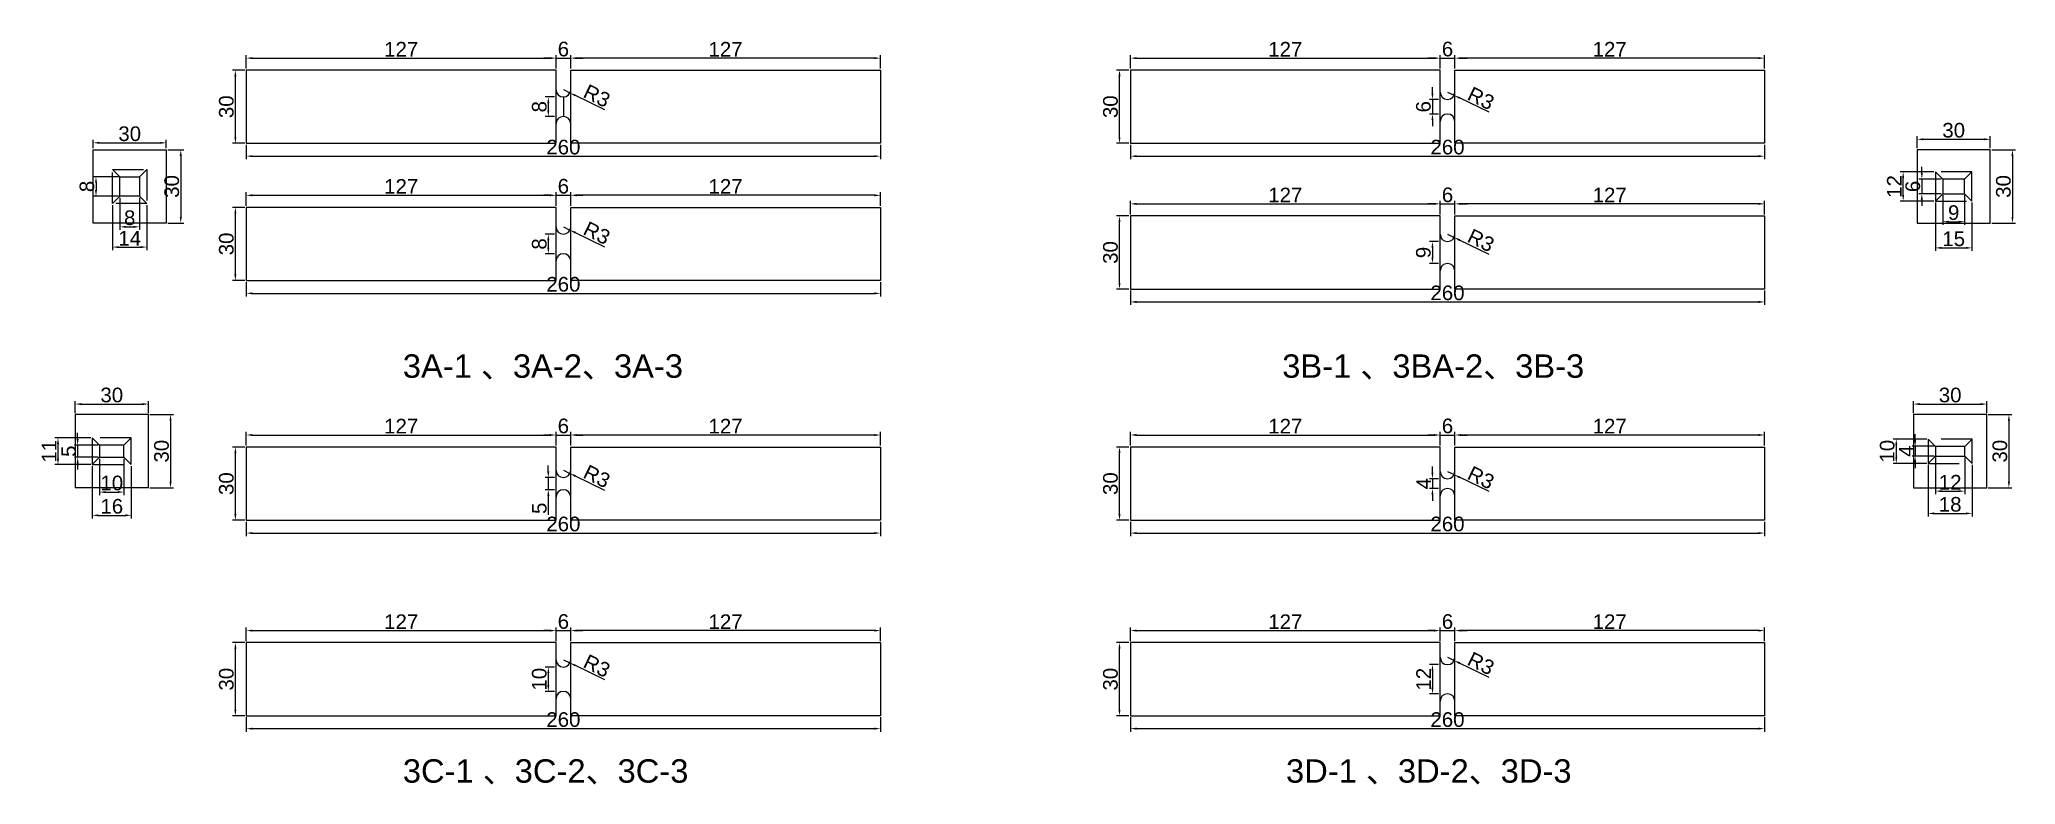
# Model space of a CAD drawing. Header units: millimetres. Extents: x 2230 to 5132, y 147 to 2048.
# Drawn here: x 4322 to 5132, y 1685 to 1990 of the extents above; entities that cross this region are included whole.
import ezdxf

# ---------------------------------------------------------------- set-up
doc = ezdxf.new("R2010")
doc.units = ezdxf.units.MM
doc.linetypes.add('DASHED', pattern=[19.05, 12.7, -6.35])
doc.layers.add('尺寸标注', color=6, linetype='Continuous')
doc.layers.add('标号', color=4, linetype='Continuous')
doc.styles.get("Standard").update_dxf_attribs({"font": 'arial.ttf'})
doc.dimstyles.new('ISO-25-old', dxfattribs={"dimtxt": 6, "dimasz": 2.5, "dimexe": 1.25, "dimexo": 0.625, "dimtad": 1, "dimtxsty": 'Standard', "dimcen": 2.5, "dimadec": 0, "dimazin": 0, "dimtfac": 1, "dimtmove": 0, "dimatfit": 3, "dimfxl": 1, "dimarcsym": 0})

msp = doc.modelspace()

# ---------------------------------------------------------------- texts
at = {"layer": '标号', "char_height": 9.6, "attachment_point": 7}
for s, insert in [('3A-1 {\\fSimSun|b0|i0|c134|p2;、}3A-2{\\fSimSun|b0|i0|c134|p2;、}3A-3', (4470.777, 1850.641)), ('3B-1 {\\fSimSun|b0|i0|c134|p2;、}3BA-2{\\fSimSun|b0|i0|c134|p2;、}3B-3', (4831.357, 1850.641)), ('3C-1 {\\fSimSun|b0|i0|c134|p2;、}3C-2{\\fSimSun|b0|i0|c134|p2;、}3C-3', (4470.777, 1684.631)), ('3D-1 {\\fSimSun|b0|i0|c134|p2;、}3D-2{\\fSimSun|b0|i0|c134|p2;、}3D-3', (4832.903, 1684.631))]:
    msp.add_mtext_dynamic_manual_height_columns(s, width=192.35927, gutter_width=12.5, heights=[0], dxfattribs=dict(at, insert=insert))

# ---------------------------------------------------------------- blocks, each defined once
blk = doc.blocks.new('*D70')
at = {"layer": 'Defpoints', "color": 0, "transparency": 16777216}
for p in [(4402.13, 1977.5), (4406.61, 1977.5), (4406.61, 1947.5)]:
    blk.add_point(p, dxfattribs=at)
at = {"layer": '尺寸标注', "color": 0, "lineweight": -2, "transparency": 16777216}
for p, q in [((4405.99, 1977.5), (4400.88, 1977.5)), ((4402.13, 1950), (4402.13, 1975)), ((4405.99, 1947.5), (4400.88, 1947.5))]:
    blk.add_line(p, q, dxfattribs=at)
at = {"layer": '尺寸标注', "color": 0, "transparency": 16777216}
for points in [[(4401.71, 1975), (4402.54, 1975), (4402.13, 1977.5)], [(4401.71, 1950), (4402.54, 1950), (4402.13, 1947.5)]]:
    blk.add_solid(points, dxfattribs=at)
at = {"layer": '尺寸标注', "color": 0, "transparency": 16777216, "insert": (4398.44, 1962.5), "char_height": 6, "attachment_point": 5, "rotation": 90}
blk.add_mtext('30', dxfattribs=at)
blk = doc.blocks.new('*D145')
at = {"layer": 'Defpoints', "color": 0, "transparency": 16777216}
for p in [(4406.61, 1977.5), (4533.61, 1982.43), (4533.61, 1977.5)]:
    blk.add_point(p, dxfattribs=at)
at = {"layer": '尺寸标注', "color": 0, "lineweight": -2, "transparency": 16777216}
for p, q in [((4406.61, 1978.12), (4406.61, 1983.68)), ((4409.11, 1982.43), (4531.11, 1982.43)), ((4533.61, 1978.12), (4533.61, 1983.68))]:
    blk.add_line(p, q, dxfattribs=at)
at = {"layer": '尺寸标注', "color": 0, "transparency": 16777216}
for points in [[(4409.11, 1982.85), (4409.11, 1982.02), (4406.61, 1982.43)], [(4531.11, 1982.85), (4531.11, 1982.02), (4533.61, 1982.43)]]:
    blk.add_solid(points, dxfattribs=at)
at = {"layer": '尺寸标注', "color": 0, "transparency": 16777216, "insert": (4470.11, 1986.07), "char_height": 6, "attachment_point": 5}
blk.add_mtext('127', dxfattribs=at)
blk = doc.blocks.new('*D71')
at = {"layer": 'Defpoints', "color": 0, "transparency": 16777216}
for p in [(4533.61, 1966.5), (4530.44, 1958.5), (4533.61, 1958.5)]:
    blk.add_point(p, dxfattribs=at)
at = {"layer": '尺寸标注', "color": 0, "lineweight": -2, "transparency": 16777216}
for p, q in [((4532.99, 1966.5), (4529.19, 1966.5)), ((4530.44, 1964), (4530.44, 1961)), ((4532.99, 1958.5), (4529.19, 1958.5))]:
    blk.add_line(p, q, dxfattribs=at)
at = {"layer": '尺寸标注', "color": 0, "transparency": 16777216}
for points in [[(4530.02, 1964), (4530.86, 1964), (4530.44, 1966.5)], [(4530.02, 1961), (4530.86, 1961), (4530.44, 1958.5)]]:
    blk.add_solid(points, dxfattribs=at)
at = {"layer": '尺寸标注', "color": 0, "transparency": 16777216, "insert": (4526.75, 1962.5), "char_height": 6, "attachment_point": 5, "rotation": 90}
blk.add_mtext('8', dxfattribs=at)
blk = doc.blocks.new('*D72')
at = {"layer": 'Defpoints', "color": 0, "transparency": 16777216}
for p in [(4536.61, 1969.5), (4539.31, 1968.19)]:
    blk.add_point(p, dxfattribs=at)
at = {"layer": '尺寸标注', "color": 0, "lineweight": -2, "transparency": 16777216}
for p, q in [((4536.61, 1969.5), (4539.31, 1968.19)), ((4553.64, 1961.24), (4541.56, 1967.1))]:
    blk.add_line(p, q, dxfattribs=at)
at = {"layer": '尺寸标注', "color": 0, "transparency": 16777216}
blk.add_solid([(4541.74, 1967.47), (4541.38, 1966.72), (4539.31, 1968.19)], dxfattribs=at)
at = {"layer": '尺寸标注', "color": 0, "transparency": 16777216, "insert": (4550.34, 1966.94), "char_height": 6, "attachment_point": 5, "rotation": 334.11597}
blk.add_mtext('R3', dxfattribs=at)
blk = doc.blocks.new('*D146')
at = {"layer": 'Defpoints', "color": 0, "transparency": 16777216}
for p in [(4539.61, 1982.43), (4539.61, 1977.5), (4666.61, 1977.5)]:
    blk.add_point(p, dxfattribs=at)
at = {"layer": '尺寸标注', "color": 0, "lineweight": -2, "transparency": 16777216}
for p, q in [((4539.61, 1978.12), (4539.61, 1983.68)), ((4664.11, 1982.43), (4542.11, 1982.43)), ((4666.61, 1978.12), (4666.61, 1983.68))]:
    blk.add_line(p, q, dxfattribs=at)
at = {"layer": '尺寸标注', "color": 0, "transparency": 16777216}
for points in [[(4542.11, 1982.85), (4542.11, 1982.02), (4539.61, 1982.43)], [(4664.11, 1982.85), (4664.11, 1982.02), (4666.61, 1982.43)]]:
    blk.add_solid(points, dxfattribs=at)
at = {"layer": '尺寸标注', "color": 0, "transparency": 16777216, "insert": (4603.11, 1986.07), "char_height": 6, "attachment_point": 5}
blk.add_mtext('127', dxfattribs=at)
blk = doc.blocks.new('*D73')
at = {"layer": 'Defpoints', "color": 0, "transparency": 16777216}
for p in [(4533.61, 1977.5), (4539.61, 1982.43), (4539.61, 1977.5)]:
    blk.add_point(p, dxfattribs=at)
at = {"layer": '尺寸标注', "color": 0, "lineweight": -2, "transparency": 16777216}
for p, q in [((4531.11, 1982.43), (4528.61, 1982.43)), ((4533.61, 1978.12), (4533.61, 1983.68)), ((4533.61, 1982.43), (4539.61, 1982.43)), ((4539.61, 1978.12), (4539.61, 1983.68)), ((4542.11, 1982.43), (4544.61, 1982.43))]:
    blk.add_line(p, q, dxfattribs=at)
at = {"layer": '尺寸标注', "color": 0, "transparency": 16777216}
for points in [[(4531.11, 1982.85), (4531.11, 1982.02), (4533.61, 1982.43)], [(4542.11, 1982.85), (4542.11, 1982.02), (4539.61, 1982.43)]]:
    blk.add_solid(points, dxfattribs=at)
at = {"layer": '尺寸标注', "color": 0, "transparency": 16777216, "insert": (4536.61, 1986.12), "char_height": 6, "attachment_point": 5}
blk.add_mtext('6', dxfattribs=at)
blk = doc.blocks.new('*D74')
at = {"layer": 'Defpoints', "color": 0, "transparency": 16777216}
for p in [(4406.61, 1947.5), (4666.61, 1947.5), (4666.61, 1942.23)]:
    blk.add_point(p, dxfattribs=at)
at = {"layer": '尺寸标注', "color": 0, "lineweight": -2, "transparency": 16777216}
for p, q in [((4406.61, 1946.87), (4406.61, 1940.98)), ((4666.61, 1946.87), (4666.61, 1940.98)), ((4409.11, 1942.23), (4664.11, 1942.23))]:
    blk.add_line(p, q, dxfattribs=at)
at = {"layer": '尺寸标注', "color": 0, "transparency": 16777216}
for points in [[(4409.11, 1942.65), (4409.11, 1941.82), (4406.61, 1942.23)], [(4664.11, 1942.65), (4664.11, 1941.82), (4666.61, 1942.23)]]:
    blk.add_solid(points, dxfattribs=at)
at = {"layer": '尺寸标注', "color": 0, "transparency": 16777216, "insert": (4536.61, 1945.92), "char_height": 6, "attachment_point": 5}
blk.add_mtext('260', dxfattribs=at)
blk = doc.blocks.new('*D75')
at = {"layer": 'Defpoints', "color": 0, "transparency": 16777216}
for p in [(4896.13, 1965.5), (4892.96, 1959.5), (4896.13, 1959.5)]:
    blk.add_point(p, dxfattribs=at)
at = {"layer": '尺寸标注', "color": 0, "lineweight": -2, "transparency": 16777216}
for p, q in [((4892.96, 1968), (4892.96, 1970.5)), ((4895.5, 1965.5), (4891.71, 1965.5)), ((4892.96, 1965.5), (4892.96, 1959.5)), ((4895.5, 1959.5), (4891.71, 1959.5)), ((4892.96, 1957), (4892.96, 1954.5))]:
    blk.add_line(p, q, dxfattribs=at)
at = {"layer": '尺寸标注', "color": 0, "transparency": 16777216}
for points in [[(4892.54, 1968), (4893.37, 1968), (4892.96, 1965.5)], [(4892.54, 1957), (4893.37, 1957), (4892.96, 1959.5)]]:
    blk.add_solid(points, dxfattribs=at)
at = {"layer": '尺寸标注', "color": 0, "transparency": 16777216, "insert": (4889.27, 1962.5), "char_height": 6, "attachment_point": 5, "rotation": 90}
blk.add_mtext('6', dxfattribs=at)
blk = doc.blocks.new('*D76')
at = {"layer": 'Defpoints', "color": 0, "transparency": 16777216}
for p in [(4899.13, 1968.5), (4901.83, 1967.19)]:
    blk.add_point(p, dxfattribs=at)
at = {"layer": '尺寸标注', "color": 0, "lineweight": -2, "transparency": 16777216}
for p, q in [((4899.13, 1968.5), (4901.83, 1967.19)), ((4916.15, 1960.24), (4904.08, 1966.1))]:
    blk.add_line(p, q, dxfattribs=at)
at = {"layer": '尺寸标注', "color": 0, "transparency": 16777216}
blk.add_solid([(4904.26, 1966.47), (4903.89, 1965.72), (4901.83, 1967.19)], dxfattribs=at)
at = {"layer": '尺寸标注', "color": 0, "transparency": 16777216, "insert": (4912.85, 1965.94), "char_height": 6, "attachment_point": 5, "rotation": 334.11597}
blk.add_mtext('R3', dxfattribs=at)
blk = doc.blocks.new('*D77')
at = {"layer": 'Defpoints', "color": 0, "transparency": 16777216}
for p in [(4896.13, 1977.5), (4902.13, 1982.43), (4902.13, 1977.5)]:
    blk.add_point(p, dxfattribs=at)
at = {"layer": '尺寸标注', "color": 0, "lineweight": -2, "transparency": 16777216}
for p, q in [((4893.63, 1982.43), (4891.13, 1982.43)), ((4896.13, 1978.12), (4896.13, 1983.68)), ((4896.13, 1982.43), (4902.13, 1982.43)), ((4902.13, 1978.12), (4902.13, 1983.68)), ((4904.63, 1982.43), (4907.13, 1982.43))]:
    blk.add_line(p, q, dxfattribs=at)
at = {"layer": '尺寸标注', "color": 0, "transparency": 16777216}
for points in [[(4893.63, 1982.85), (4893.63, 1982.02), (4896.13, 1982.43)], [(4904.63, 1982.85), (4904.63, 1982.02), (4902.13, 1982.43)]]:
    blk.add_solid(points, dxfattribs=at)
at = {"layer": '尺寸标注', "color": 0, "transparency": 16777216, "insert": (4899.13, 1986.12), "char_height": 6, "attachment_point": 5}
blk.add_mtext('6', dxfattribs=at)
blk = doc.blocks.new('*D78')
at = {"layer": 'Defpoints', "color": 0, "transparency": 16777216}
for p in [(4896.13, 1907.24), (4892.96, 1898.24), (4896.13, 1898.24)]:
    blk.add_point(p, dxfattribs=at)
at = {"layer": '尺寸标注', "color": 0, "lineweight": -2, "transparency": 16777216}
for p, q in [((4895.5, 1907.24), (4891.71, 1907.24)), ((4892.96, 1904.74), (4892.96, 1900.74)), ((4895.5, 1898.24), (4891.71, 1898.24))]:
    blk.add_line(p, q, dxfattribs=at)
at = {"layer": '尺寸标注', "color": 0, "transparency": 16777216}
for points in [[(4892.54, 1904.74), (4893.37, 1904.74), (4892.96, 1907.24)], [(4892.54, 1900.74), (4893.37, 1900.74), (4892.96, 1898.24)]]:
    blk.add_solid(points, dxfattribs=at)
at = {"layer": '尺寸标注', "color": 0, "transparency": 16777216, "insert": (4889.27, 1902.74), "char_height": 6, "attachment_point": 5, "rotation": 90}
blk.add_mtext('9', dxfattribs=at)
blk = doc.blocks.new('*D79')
at = {"layer": 'Defpoints', "color": 0, "transparency": 16777216}
for p in [(4899.13, 1910.24), (4901.83, 1908.93)]:
    blk.add_point(p, dxfattribs=at)
at = {"layer": '尺寸标注', "color": 0, "lineweight": -2, "transparency": 16777216}
for p, q in [((4899.13, 1910.24), (4901.83, 1908.93)), ((4916.15, 1901.98), (4904.08, 1907.84))]:
    blk.add_line(p, q, dxfattribs=at)
at = {"layer": '尺寸标注', "color": 0, "transparency": 16777216}
blk.add_solid([(4904.26, 1908.21), (4903.89, 1907.46), (4901.83, 1908.93)], dxfattribs=at)
at = {"layer": '尺寸标注', "color": 0, "transparency": 16777216, "insert": (4912.85, 1907.68), "char_height": 6, "attachment_point": 5, "rotation": 334.11597}
blk.add_mtext('R3', dxfattribs=at)
blk = doc.blocks.new('*D80')
at = {"layer": 'Defpoints', "color": 0, "transparency": 16777216}
for p in [(4533.61, 1810.47), (4530.44, 1805.47), (4533.61, 1805.47)]:
    blk.add_point(p, dxfattribs=at)
at = {"layer": '尺寸标注', "color": 0, "lineweight": -2, "transparency": 16777216}
for p, q in [((4530.44, 1812.97), (4530.44, 1815.47)), ((4532.99, 1810.47), (4529.19, 1810.47)), ((4530.44, 1810.47), (4530.44, 1805.47)), ((4532.99, 1805.47), (4529.19, 1805.47)), ((4530.44, 1802.97), (4530.44, 1795.25))]:
    blk.add_line(p, q, dxfattribs=at)
at = {"layer": '尺寸标注', "color": 0, "transparency": 16777216}
for points in [[(4530.02, 1812.97), (4530.86, 1812.97), (4530.44, 1810.47)], [(4530.02, 1802.97), (4530.86, 1802.97), (4530.44, 1805.47)]]:
    blk.add_solid(points, dxfattribs=at)
at = {"layer": '尺寸标注', "color": 0, "transparency": 16777216, "insert": (4526.76, 1797.86), "char_height": 6, "attachment_point": 5, "rotation": 90}
blk.add_mtext('5', dxfattribs=at)
blk = doc.blocks.new('*D81')
at = {"layer": 'Defpoints', "color": 0, "transparency": 16777216}
for p in [(4536.61, 1813.47), (4539.31, 1812.16)]:
    blk.add_point(p, dxfattribs=at)
at = {"layer": '尺寸标注', "color": 0, "lineweight": -2, "transparency": 16777216}
for p, q in [((4536.61, 1813.47), (4539.31, 1812.16)), ((4553.64, 1805.21), (4541.56, 1811.07))]:
    blk.add_line(p, q, dxfattribs=at)
at = {"layer": '尺寸标注', "color": 0, "transparency": 16777216}
blk.add_solid([(4541.74, 1811.45), (4541.38, 1810.7), (4539.31, 1812.16)], dxfattribs=at)
at = {"layer": '尺寸标注', "color": 0, "transparency": 16777216, "insert": (4550.34, 1810.92), "char_height": 6, "attachment_point": 5, "rotation": 334.11597}
blk.add_mtext('R3', dxfattribs=at)
blk = doc.blocks.new('*D82')
at = {"layer": 'Defpoints', "color": 0, "transparency": 16777216}
for p in [(4533.61, 1732.79), (4530.44, 1722.79), (4533.61, 1722.79)]:
    blk.add_point(p, dxfattribs=at)
at = {"layer": '尺寸标注', "color": 0, "lineweight": -2, "transparency": 16777216}
for p, q in [((4532.99, 1732.79), (4529.19, 1732.79)), ((4530.44, 1730.29), (4530.44, 1725.29)), ((4532.99, 1722.79), (4529.19, 1722.79))]:
    blk.add_line(p, q, dxfattribs=at)
at = {"layer": '尺寸标注', "color": 0, "transparency": 16777216}
for points in [[(4530.02, 1730.29), (4530.86, 1730.29), (4530.44, 1732.79)], [(4530.02, 1725.29), (4530.86, 1725.29), (4530.44, 1722.79)]]:
    blk.add_solid(points, dxfattribs=at)
at = {"layer": '尺寸标注', "color": 0, "transparency": 16777216, "insert": (4526.75, 1727.79), "char_height": 6, "attachment_point": 5, "rotation": 90}
blk.add_mtext('10', dxfattribs=at)
blk = doc.blocks.new('*D83')
at = {"layer": 'Defpoints', "color": 0, "transparency": 16777216}
for p in [(4536.61, 1735.79), (4539.31, 1734.48)]:
    blk.add_point(p, dxfattribs=at)
at = {"layer": '尺寸标注', "color": 0, "lineweight": -2, "transparency": 16777216}
for p, q in [((4536.61, 1735.79), (4539.31, 1734.48)), ((4553.64, 1727.53), (4541.56, 1733.39))]:
    blk.add_line(p, q, dxfattribs=at)
at = {"layer": '尺寸标注', "color": 0, "transparency": 16777216}
blk.add_solid([(4541.74, 1733.76), (4541.38, 1733.01), (4539.31, 1734.48)], dxfattribs=at)
at = {"layer": '尺寸标注', "color": 0, "transparency": 16777216, "insert": (4550.34, 1733.23), "char_height": 6, "attachment_point": 5, "rotation": 334.11597}
blk.add_mtext('R3', dxfattribs=at)
blk = doc.blocks.new('*D84')
at = {"layer": 'Defpoints', "color": 0, "transparency": 16777216}
for p in [(4896.13, 1809.97), (4892.96, 1805.97), (4896.13, 1805.97)]:
    blk.add_point(p, dxfattribs=at)
at = {"layer": '尺寸标注', "color": 0, "lineweight": -2, "transparency": 16777216}
for p, q in [((4892.96, 1812.47), (4892.96, 1814.97)), ((4895.5, 1809.97), (4891.71, 1809.97)), ((4892.96, 1809.97), (4892.96, 1805.97)), ((4895.5, 1805.97), (4891.71, 1805.97)), ((4892.96, 1803.47), (4892.96, 1800.97))]:
    blk.add_line(p, q, dxfattribs=at)
at = {"layer": '尺寸标注', "color": 0, "transparency": 16777216}
for points in [[(4892.54, 1812.47), (4893.37, 1812.47), (4892.96, 1809.97)], [(4892.54, 1803.47), (4893.37, 1803.47), (4892.96, 1805.97)]]:
    blk.add_solid(points, dxfattribs=at)
at = {"layer": '尺寸标注', "color": 0, "transparency": 16777216, "insert": (4889.33, 1807.97), "char_height": 6, "attachment_point": 5, "rotation": 90}
blk.add_mtext('4', dxfattribs=at)
blk = doc.blocks.new('*D85')
at = {"layer": 'Defpoints', "color": 0, "transparency": 16777216}
for p in [(4899.13, 1812.97), (4901.83, 1811.66)]:
    blk.add_point(p, dxfattribs=at)
at = {"layer": '尺寸标注', "color": 0, "lineweight": -2, "transparency": 16777216}
for p, q in [((4899.13, 1812.97), (4901.83, 1811.66)), ((4916.15, 1804.71), (4904.08, 1810.57))]:
    blk.add_line(p, q, dxfattribs=at)
at = {"layer": '尺寸标注', "color": 0, "transparency": 16777216}
blk.add_solid([(4904.26, 1810.95), (4903.89, 1810.2), (4901.83, 1811.66)], dxfattribs=at)
at = {"layer": '尺寸标注', "color": 0, "transparency": 16777216, "insert": (4912.85, 1810.42), "char_height": 6, "attachment_point": 5, "rotation": 334.11597}
blk.add_mtext('R3', dxfattribs=at)
blk = doc.blocks.new('*D86')
at = {"layer": 'Defpoints', "color": 0, "transparency": 16777216}
for p in [(4896.13, 1733.79), (4892.96, 1721.79), (4896.13, 1721.79)]:
    blk.add_point(p, dxfattribs=at)
at = {"layer": '尺寸标注', "color": 0, "lineweight": -2, "transparency": 16777216}
for p, q in [((4895.5, 1733.79), (4891.71, 1733.79)), ((4892.96, 1731.29), (4892.96, 1724.29)), ((4895.5, 1721.79), (4891.71, 1721.79))]:
    blk.add_line(p, q, dxfattribs=at)
at = {"layer": '尺寸标注', "color": 0, "transparency": 16777216}
for points in [[(4892.54, 1731.29), (4893.37, 1731.29), (4892.96, 1733.79)], [(4892.54, 1724.29), (4893.37, 1724.29), (4892.96, 1721.79)]]:
    blk.add_solid(points, dxfattribs=at)
at = {"layer": '尺寸标注', "color": 0, "transparency": 16777216, "insert": (4889.32, 1727.79), "char_height": 6, "attachment_point": 5, "rotation": 90}
blk.add_mtext('12', dxfattribs=at)
blk = doc.blocks.new('*D87')
at = {"layer": 'Defpoints', "color": 0, "transparency": 16777216}
for p in [(4899.13, 1736.79), (4901.83, 1735.48)]:
    blk.add_point(p, dxfattribs=at)
at = {"layer": '尺寸标注', "color": 0, "lineweight": -2, "transparency": 16777216}
for p, q in [((4899.13, 1736.79), (4901.83, 1735.48)), ((4916.15, 1728.53), (4904.08, 1734.39))]:
    blk.add_line(p, q, dxfattribs=at)
at = {"layer": '尺寸标注', "color": 0, "transparency": 16777216}
blk.add_solid([(4904.26, 1734.76), (4903.89, 1734.01), (4901.83, 1735.48)], dxfattribs=at)
at = {"layer": '尺寸标注', "color": 0, "transparency": 16777216, "insert": (4912.85, 1734.23), "char_height": 6, "attachment_point": 5, "rotation": 334.11597}
blk.add_mtext('R3', dxfattribs=at)
blk = doc.blocks.new('*D147')
at = {"layer": 'Defpoints', "color": 0, "transparency": 16777216}
for p in [(5102.18, 1932.82), (5093.62, 1926.82), (5102.18, 1926.82)]:
    blk.add_point(p, dxfattribs=at)
at = {"layer": '尺寸标注', "color": 0, "lineweight": -2, "transparency": 16777216}
for p, q in [((5093.62, 1935.32), (5093.62, 1937.82)), ((5101.56, 1932.82), (5092.37, 1932.82)), ((5093.62, 1932.82), (5093.62, 1926.82)), ((5101.56, 1926.82), (5092.37, 1926.82)), ((5093.62, 1924.32), (5093.62, 1921.82))]:
    blk.add_line(p, q, dxfattribs=at)
at = {"layer": '尺寸标注', "color": 0, "transparency": 16777216}
for points in [[(5093.2, 1935.32), (5094.03, 1935.32), (5093.62, 1932.82)], [(5093.2, 1924.32), (5094.03, 1924.32), (5093.62, 1926.82)]]:
    blk.add_solid(points, dxfattribs=at)
at = {"layer": '尺寸标注', "color": 0, "transparency": 16777216, "insert": (5089.93, 1929.82), "char_height": 6, "attachment_point": 5, "rotation": 90}
blk.add_mtext('6', dxfattribs=at)
blk = doc.blocks.new('*D148')
at = {"layer": 'Defpoints', "color": 0, "transparency": 16777216}
for p in [(5102.18, 1926.82), (5111.18, 1926.82), (5111.18, 1915.36)]:
    blk.add_point(p, dxfattribs=at)
at = {"layer": '尺寸标注', "color": 0, "lineweight": -2, "transparency": 16777216}
for p, q in [((5102.18, 1926.2), (5102.18, 1914.11)), ((5111.18, 1926.2), (5111.18, 1914.11)), ((5104.68, 1915.36), (5108.68, 1915.36))]:
    blk.add_line(p, q, dxfattribs=at)
at = {"layer": '尺寸标注', "color": 0, "transparency": 16777216}
for points in [[(5104.68, 1915.78), (5104.68, 1914.95), (5102.18, 1915.36)], [(5108.68, 1915.78), (5108.68, 1914.95), (5111.18, 1915.36)]]:
    blk.add_solid(points, dxfattribs=at)
at = {"layer": '尺寸标注', "color": 0, "transparency": 16777216, "insert": (5106.68, 1919.05), "char_height": 6, "attachment_point": 5}
blk.add_mtext('9', dxfattribs=at)
blk = doc.blocks.new('*D149')
at = {"layer": 'Defpoints', "color": 0, "transparency": 16777216}
for p in [(5099.23, 1823.27), (5090.89, 1819.27), (5099.23, 1819.27)]:
    blk.add_point(p, dxfattribs=at)
at = {"layer": '尺寸标注', "color": 0, "lineweight": -2, "transparency": 16777216}
for p, q in [((5098.61, 1823.27), (5089.64, 1823.27)), ((5090.89, 1825.77), (5090.89, 1828.27)), ((5090.89, 1823.27), (5090.89, 1819.27)), ((5098.61, 1819.27), (5089.64, 1819.27)), ((5090.89, 1816.77), (5090.89, 1814.27))]:
    blk.add_line(p, q, dxfattribs=at)
at = {"layer": '尺寸标注', "color": 0, "transparency": 16777216}
for points in [[(5090.48, 1825.77), (5091.31, 1825.77), (5090.89, 1823.27)], [(5090.48, 1816.77), (5091.31, 1816.77), (5090.89, 1819.27)]]:
    blk.add_solid(points, dxfattribs=at)
at = {"layer": '尺寸标注', "color": 0, "transparency": 16777216, "insert": (5087.27, 1821.27), "char_height": 6, "attachment_point": 5, "rotation": 90}
blk.add_mtext('4', dxfattribs=at)
blk = doc.blocks.new('*D150')
at = {"layer": 'Defpoints', "color": 0, "transparency": 16777216}
for p in [(5099.23, 1819.27), (5111.23, 1819.27), (5111.23, 1804.91)]:
    blk.add_point(p, dxfattribs=at)
at = {"layer": '尺寸标注', "color": 0, "lineweight": -2, "transparency": 16777216}
for p, q in [((5099.23, 1818.64), (5099.23, 1803.66)), ((5111.23, 1818.64), (5111.23, 1803.66)), ((5101.73, 1804.91), (5108.73, 1804.91))]:
    blk.add_line(p, q, dxfattribs=at)
at = {"layer": '尺寸标注', "color": 0, "transparency": 16777216}
for points in [[(5101.73, 1805.32), (5101.73, 1804.49), (5099.23, 1804.91)], [(5108.73, 1805.32), (5108.73, 1804.49), (5111.23, 1804.91)]]:
    blk.add_solid(points, dxfattribs=at)
at = {"layer": '尺寸标注', "color": 0, "transparency": 16777216, "insert": (5105.23, 1808.55), "char_height": 6, "attachment_point": 5}
blk.add_mtext('12', dxfattribs=at)
blk = doc.blocks.new('*D169')
at = {"layer": 'Defpoints', "color": 0, "transparency": 16777216}
for p in [(4346.45, 1818.77), (4356.45, 1818.77), (4356.45, 1804.51)]:
    blk.add_point(p, dxfattribs=at)
at = {"layer": '尺寸标注', "color": 0, "lineweight": -2, "transparency": 16777216}
for p, q in [((4346.45, 1818.14), (4346.45, 1803.26)), ((4356.45, 1818.14), (4356.45, 1803.26)), ((4348.95, 1804.51), (4353.95, 1804.51))]:
    blk.add_line(p, q, dxfattribs=at)
at = {"layer": '尺寸标注', "color": 0, "transparency": 16777216}
for points in [[(4348.95, 1804.93), (4348.95, 1804.1), (4346.45, 1804.51)], [(4353.95, 1804.93), (4353.95, 1804.1), (4356.45, 1804.51)]]:
    blk.add_solid(points, dxfattribs=at)
at = {"layer": '尺寸标注', "color": 0, "transparency": 16777216, "insert": (4351.45, 1808.2), "char_height": 6, "attachment_point": 5}
blk.add_mtext('10', dxfattribs=at)
blk = doc.blocks.new('*D103')
at = {"layer": 'Defpoints', "color": 0, "transparency": 16777216}
for p in [(4769.13, 1977.5), (4896.13, 1982.43), (4896.13, 1977.5)]:
    blk.add_point(p, dxfattribs=at)
at = {"layer": '尺寸标注', "color": 0, "lineweight": -2, "transparency": 16777216}
for p, q in [((4769.13, 1978.12), (4769.13, 1983.68)), ((4771.63, 1982.43), (4893.63, 1982.43)), ((4896.13, 1978.12), (4896.13, 1983.68))]:
    blk.add_line(p, q, dxfattribs=at)
at = {"layer": '尺寸标注', "color": 0, "transparency": 16777216}
for points in [[(4771.63, 1982.85), (4771.63, 1982.02), (4769.13, 1982.43)], [(4893.63, 1982.85), (4893.63, 1982.02), (4896.13, 1982.43)]]:
    blk.add_solid(points, dxfattribs=at)
at = {"layer": '尺寸标注', "color": 0, "transparency": 16777216, "insert": (4832.63, 1986.07), "char_height": 6, "attachment_point": 5}
blk.add_mtext('127', dxfattribs=at)
blk = doc.blocks.new('*D104')
at = {"layer": 'Defpoints', "color": 0, "transparency": 16777216}
for p in [(4902.13, 1982.43), (4902.13, 1977.5), (5029.13, 1977.5)]:
    blk.add_point(p, dxfattribs=at)
at = {"layer": '尺寸标注', "color": 0, "lineweight": -2, "transparency": 16777216}
for p, q in [((4902.13, 1978.12), (4902.13, 1983.68)), ((5026.63, 1982.43), (4904.63, 1982.43)), ((5029.13, 1978.12), (5029.13, 1983.68))]:
    blk.add_line(p, q, dxfattribs=at)
at = {"layer": '尺寸标注', "color": 0, "transparency": 16777216}
for points in [[(4904.63, 1982.85), (4904.63, 1982.02), (4902.13, 1982.43)], [(5026.63, 1982.85), (5026.63, 1982.02), (5029.13, 1982.43)]]:
    blk.add_solid(points, dxfattribs=at)
at = {"layer": '尺寸标注', "color": 0, "transparency": 16777216, "insert": (4965.63, 1986.07), "char_height": 6, "attachment_point": 5}
blk.add_mtext('127', dxfattribs=at)
blk = doc.blocks.new('*D105')
at = {"layer": 'Defpoints', "color": 0, "transparency": 16777216}
for p in [(4769.13, 1947.5), (5029.13, 1947.5), (5029.13, 1942.23)]:
    blk.add_point(p, dxfattribs=at)
at = {"layer": '尺寸标注', "color": 0, "lineweight": -2, "transparency": 16777216}
for p, q in [((4769.13, 1946.87), (4769.13, 1940.98)), ((5029.13, 1946.87), (5029.13, 1940.98)), ((4771.63, 1942.23), (5026.63, 1942.23))]:
    blk.add_line(p, q, dxfattribs=at)
at = {"layer": '尺寸标注', "color": 0, "transparency": 16777216}
for points in [[(4771.63, 1942.65), (4771.63, 1941.82), (4769.13, 1942.23)], [(5026.63, 1942.65), (5026.63, 1941.82), (5029.13, 1942.23)]]:
    blk.add_solid(points, dxfattribs=at)
at = {"layer": '尺寸标注', "color": 0, "transparency": 16777216, "insert": (4899.13, 1945.92), "char_height": 6, "attachment_point": 5}
blk.add_mtext('260', dxfattribs=at)
blk = doc.blocks.new('*D170')
at = {"layer": 'Defpoints', "color": 0, "transparency": 16777216}
for p in [(4354.8, 1933.82), (4344.98, 1925.82), (4354.8, 1925.82)]:
    blk.add_point(p, dxfattribs=at)
at = {"layer": '尺寸标注', "color": 0, "lineweight": -2, "transparency": 16777216}
for p, q in [((4354.18, 1933.82), (4343.73, 1933.82)), ((4344.98, 1931.32), (4344.98, 1928.32)), ((4354.18, 1925.82), (4343.73, 1925.82))]:
    blk.add_line(p, q, dxfattribs=at)
at = {"layer": '尺寸标注', "color": 0, "transparency": 16777216}
for points in [[(4344.56, 1931.32), (4345.39, 1931.32), (4344.98, 1933.82)], [(4344.56, 1928.32), (4345.39, 1928.32), (4344.98, 1925.82)]]:
    blk.add_solid(points, dxfattribs=at)
at = {"layer": '尺寸标注', "color": 0, "transparency": 16777216, "insert": (4341.29, 1929.82), "char_height": 6, "attachment_point": 5, "rotation": 90}
blk.add_mtext('8', dxfattribs=at)
blk = doc.blocks.new('*D171')
at = {"layer": 'Defpoints', "color": 0, "transparency": 16777216}
for p in [(4354.8, 1925.82), (4362.8, 1925.82), (4362.8, 1913.26)]:
    blk.add_point(p, dxfattribs=at)
at = {"layer": '尺寸标注', "color": 0, "lineweight": -2, "transparency": 16777216}
for p, q in [((4354.8, 1925.2), (4354.8, 1912.01)), ((4362.8, 1925.2), (4362.8, 1912.01)), ((4357.3, 1913.26), (4360.3, 1913.26))]:
    blk.add_line(p, q, dxfattribs=at)
at = {"layer": '尺寸标注', "color": 0, "transparency": 16777216}
for points in [[(4357.3, 1913.68), (4357.3, 1912.84), (4354.8, 1913.26)], [(4360.3, 1913.68), (4360.3, 1912.84), (4362.8, 1913.26)]]:
    blk.add_solid(points, dxfattribs=at)
at = {"layer": '尺寸标注', "color": 0, "transparency": 16777216, "insert": (4358.8, 1916.95), "char_height": 6, "attachment_point": 5}
blk.add_mtext('8', dxfattribs=at)
blk = doc.blocks.new('*D172')
at = {"layer": 'Defpoints', "color": 0, "transparency": 16777216}
for p in [(4343.8, 1944.82), (4373.8, 1947.71), (4373.8, 1944.82)]:
    blk.add_point(p, dxfattribs=at)
at = {"layer": '尺寸标注', "color": 0, "lineweight": -2, "transparency": 16777216}
for p, q in [((4343.8, 1945.45), (4343.8, 1948.96)), ((4346.3, 1947.71), (4371.3, 1947.71)), ((4373.8, 1945.45), (4373.8, 1948.96))]:
    blk.add_line(p, q, dxfattribs=at)
at = {"layer": '尺寸标注', "color": 0, "transparency": 16777216}
for points in [[(4346.3, 1948.12), (4346.3, 1947.29), (4343.8, 1947.71)], [(4371.3, 1948.12), (4371.3, 1947.29), (4373.8, 1947.71)]]:
    blk.add_solid(points, dxfattribs=at)
at = {"layer": '尺寸标注', "color": 0, "transparency": 16777216, "insert": (4358.8, 1951.4), "char_height": 6, "attachment_point": 5}
blk.add_mtext('30', dxfattribs=at)
blk = doc.blocks.new('*D173')
at = {"layer": 'Defpoints', "color": 0, "transparency": 16777216}
for p in [(4373.8, 1944.82), (4373.8, 1914.82), (4379.74, 1914.82)]:
    blk.add_point(p, dxfattribs=at)
at = {"layer": '尺寸标注', "color": 0, "lineweight": -2, "transparency": 16777216}
for p, q in [((4374.43, 1944.82), (4380.99, 1944.82)), ((4379.74, 1942.32), (4379.74, 1917.32)), ((4374.43, 1914.82), (4380.99, 1914.82))]:
    blk.add_line(p, q, dxfattribs=at)
at = {"layer": '尺寸标注', "color": 0, "transparency": 16777216}
for points in [[(4379.32, 1942.32), (4380.16, 1942.32), (4379.74, 1944.82)], [(4379.32, 1917.32), (4380.16, 1917.32), (4379.74, 1914.82)]]:
    blk.add_solid(points, dxfattribs=at)
at = {"layer": '尺寸标注', "color": 0, "transparency": 16777216, "insert": (4376.05, 1929.82), "char_height": 6, "attachment_point": 5, "rotation": 90}
blk.add_mtext('30', dxfattribs=at)
blk = doc.blocks.new('*D106')
at = {"layer": 'Defpoints', "color": 0, "transparency": 16777216}
for p in [(4366.45, 1840.59), (4336.45, 1836.27), (4366.45, 1836.27)]:
    blk.add_point(p, dxfattribs=at)
at = {"layer": '尺寸标注', "color": 0, "lineweight": -2, "transparency": 16777216}
for p, q in [((4336.45, 1836.89), (4336.45, 1841.84)), ((4338.95, 1840.59), (4363.95, 1840.59)), ((4366.45, 1836.89), (4366.45, 1841.84))]:
    blk.add_line(p, q, dxfattribs=at)
at = {"layer": '尺寸标注', "color": 0, "transparency": 16777216}
for points in [[(4338.95, 1841.01), (4338.95, 1840.17), (4336.45, 1840.59)], [(4363.95, 1841.01), (4363.95, 1840.17), (4366.45, 1840.59)]]:
    blk.add_solid(points, dxfattribs=at)
at = {"layer": '尺寸标注', "color": 0, "transparency": 16777216, "insert": (4351.45, 1844.28), "char_height": 6, "attachment_point": 5}
blk.add_mtext('30', dxfattribs=at)
blk = doc.blocks.new('*D107')
at = {"layer": 'Defpoints', "color": 0, "transparency": 16777216}
for p in [(4366.45, 1836.27), (4366.45, 1806.27), (4375.54, 1806.27)]:
    blk.add_point(p, dxfattribs=at)
at = {"layer": '尺寸标注', "color": 0, "lineweight": -2, "transparency": 16777216}
for p, q in [((4367.08, 1836.27), (4376.79, 1836.27)), ((4375.54, 1833.77), (4375.54, 1808.77)), ((4367.08, 1806.27), (4376.79, 1806.27))]:
    blk.add_line(p, q, dxfattribs=at)
at = {"layer": '尺寸标注', "color": 0, "transparency": 16777216}
for points in [[(4375.12, 1833.77), (4375.95, 1833.77), (4375.54, 1836.27)], [(4375.12, 1808.77), (4375.95, 1808.77), (4375.54, 1806.27)]]:
    blk.add_solid(points, dxfattribs=at)
at = {"layer": '尺寸标注', "color": 0, "transparency": 16777216, "insert": (4371.85, 1821.27), "char_height": 6, "attachment_point": 5, "rotation": 90}
blk.add_mtext('30', dxfattribs=at)
blk = doc.blocks.new('*D108')
at = {"layer": 'Defpoints', "color": 0, "transparency": 16777216}
for p in [(5091.68, 1944.82), (5121.68, 1949.15), (5121.68, 1944.82)]:
    blk.add_point(p, dxfattribs=at)
at = {"layer": '尺寸标注', "color": 0, "lineweight": -2, "transparency": 16777216}
for p, q in [((5091.68, 1945.45), (5091.68, 1950.4)), ((5094.18, 1949.15), (5119.18, 1949.15)), ((5121.68, 1945.45), (5121.68, 1950.4))]:
    blk.add_line(p, q, dxfattribs=at)
at = {"layer": '尺寸标注', "color": 0, "transparency": 16777216}
for points in [[(5094.18, 1949.57), (5094.18, 1948.73), (5091.68, 1949.15)], [(5119.18, 1949.57), (5119.18, 1948.73), (5121.68, 1949.15)]]:
    blk.add_solid(points, dxfattribs=at)
at = {"layer": '尺寸标注', "color": 0, "transparency": 16777216, "insert": (5106.68, 1952.84), "char_height": 6, "attachment_point": 5}
blk.add_mtext('30', dxfattribs=at)
blk = doc.blocks.new('*D109')
at = {"layer": 'Defpoints', "color": 0, "transparency": 16777216}
for p in [(5121.68, 1944.82), (5121.68, 1914.82), (5130.77, 1914.82)]:
    blk.add_point(p, dxfattribs=at)
at = {"layer": '尺寸标注', "color": 0, "lineweight": -2, "transparency": 16777216}
for p, q in [((5122.31, 1944.82), (5132.02, 1944.82)), ((5130.77, 1942.32), (5130.77, 1917.32)), ((5122.31, 1914.82), (5132.02, 1914.82))]:
    blk.add_line(p, q, dxfattribs=at)
at = {"layer": '尺寸标注', "color": 0, "transparency": 16777216}
for points in [[(5130.35, 1942.32), (5131.18, 1942.32), (5130.77, 1944.82)], [(5130.35, 1917.32), (5131.18, 1917.32), (5130.77, 1914.82)]]:
    blk.add_solid(points, dxfattribs=at)
at = {"layer": '尺寸标注', "color": 0, "transparency": 16777216, "insert": (5127.08, 1929.82), "char_height": 6, "attachment_point": 5, "rotation": 90}
blk.add_mtext('30', dxfattribs=at)
blk = doc.blocks.new('*D174')
at = {"layer": 'Defpoints', "color": 0, "transparency": 16777216}
for p in [(4346.45, 1823.77), (4337.45, 1818.77), (4346.45, 1818.77)]:
    blk.add_point(p, dxfattribs=at)
at = {"layer": '尺寸标注', "color": 0, "lineweight": -2, "transparency": 16777216}
for p, q in [((4345.83, 1823.77), (4336.2, 1823.77)), ((4337.45, 1826.27), (4337.45, 1828.77)), ((4337.45, 1823.77), (4337.45, 1818.77)), ((4345.83, 1818.77), (4336.2, 1818.77)), ((4337.45, 1816.27), (4337.45, 1813.77))]:
    blk.add_line(p, q, dxfattribs=at)
at = {"layer": '尺寸标注', "color": 0, "transparency": 16777216}
for points in [[(4337.04, 1826.27), (4337.87, 1826.27), (4337.45, 1823.77)], [(4337.04, 1816.27), (4337.87, 1816.27), (4337.45, 1818.77)]]:
    blk.add_solid(points, dxfattribs=at)
at = {"layer": '尺寸标注', "color": 0, "transparency": 16777216, "insert": (4333.78, 1821.27), "char_height": 6, "attachment_point": 5, "rotation": 90}
blk.add_mtext('5', dxfattribs=at)
blk = doc.blocks.new('*D110')
at = {"layer": 'Defpoints', "color": 0, "transparency": 16777216}
for p in [(5120.23, 1840.59), (5090.23, 1836.27), (5120.23, 1836.27)]:
    blk.add_point(p, dxfattribs=at)
at = {"layer": '尺寸标注', "color": 0, "lineweight": -2, "transparency": 16777216}
for p, q in [((5090.23, 1836.89), (5090.23, 1841.84)), ((5092.73, 1840.59), (5117.73, 1840.59)), ((5120.23, 1836.89), (5120.23, 1841.84))]:
    blk.add_line(p, q, dxfattribs=at)
at = {"layer": '尺寸标注', "color": 0, "transparency": 16777216}
for points in [[(5092.73, 1841.01), (5092.73, 1840.17), (5090.23, 1840.59)], [(5117.73, 1841.01), (5117.73, 1840.17), (5120.23, 1840.59)]]:
    blk.add_solid(points, dxfattribs=at)
at = {"layer": '尺寸标注', "color": 0, "transparency": 16777216, "insert": (5105.23, 1844.28), "char_height": 6, "attachment_point": 5}
blk.add_mtext('30', dxfattribs=at)
blk = doc.blocks.new('*D111')
at = {"layer": 'Defpoints', "color": 0, "transparency": 16777216}
for p in [(5120.23, 1836.27), (5120.23, 1806.27), (5129.32, 1806.27)]:
    blk.add_point(p, dxfattribs=at)
at = {"layer": '尺寸标注', "color": 0, "lineweight": -2, "transparency": 16777216}
for p, q in [((5120.86, 1836.27), (5130.57, 1836.27)), ((5129.32, 1833.77), (5129.32, 1808.77)), ((5120.86, 1806.27), (5130.57, 1806.27))]:
    blk.add_line(p, q, dxfattribs=at)
at = {"layer": '尺寸标注', "color": 0, "transparency": 16777216}
for points in [[(5128.9, 1833.77), (5129.74, 1833.77), (5129.32, 1836.27)], [(5128.9, 1808.77), (5129.74, 1808.77), (5129.32, 1806.27)]]:
    blk.add_solid(points, dxfattribs=at)
at = {"layer": '尺寸标注', "color": 0, "transparency": 16777216, "insert": (5125.63, 1821.27), "char_height": 6, "attachment_point": 5, "rotation": 90}
blk.add_mtext('30', dxfattribs=at)
blk = doc.blocks.new('*D175')
at = {"layer": 'Defpoints', "color": 0, "transparency": 16777216}
for p in [(4351.8, 1922.82), (4365.8, 1922.82), (4365.8, 1904.96)]:
    blk.add_point(p, dxfattribs=at)
at = {"layer": '尺寸标注', "color": 0, "lineweight": -2, "transparency": 16777216}
for p, q in [((4351.8, 1922.2), (4351.8, 1903.71)), ((4365.8, 1922.2), (4365.8, 1903.71)), ((4354.3, 1904.96), (4363.3, 1904.96))]:
    blk.add_line(p, q, dxfattribs=at)
at = {"layer": '尺寸标注', "color": 0, "transparency": 16777216}
for points in [[(4354.3, 1905.37), (4354.3, 1904.54), (4351.8, 1904.96)], [(4363.3, 1905.37), (4363.3, 1904.54), (4365.8, 1904.96)]]:
    blk.add_solid(points, dxfattribs=at)
at = {"layer": '尺寸标注', "color": 0, "transparency": 16777216, "insert": (4358.8, 1908.6), "char_height": 6, "attachment_point": 5}
blk.add_mtext('14', dxfattribs=at)
blk = doc.blocks.new('*D176')
at = {"layer": 'Defpoints', "color": 0, "transparency": 16777216}
for p in [(4343.45, 1815.77), (4359.45, 1815.77), (4359.45, 1794.97)]:
    blk.add_point(p, dxfattribs=at)
at = {"layer": '尺寸标注', "color": 0, "lineweight": -2, "transparency": 16777216}
for p, q in [((4343.45, 1815.14), (4343.45, 1793.72)), ((4359.45, 1815.14), (4359.45, 1793.72)), ((4345.95, 1794.97), (4356.95, 1794.97))]:
    blk.add_line(p, q, dxfattribs=at)
at = {"layer": '尺寸标注', "color": 0, "transparency": 16777216}
for points in [[(4345.95, 1795.39), (4345.95, 1794.56), (4343.45, 1794.97)], [(4356.95, 1795.39), (4356.95, 1794.56), (4359.45, 1794.97)]]:
    blk.add_solid(points, dxfattribs=at)
at = {"layer": '尺寸标注', "color": 0, "transparency": 16777216, "insert": (4351.45, 1798.66), "char_height": 6, "attachment_point": 5}
blk.add_mtext('16', dxfattribs=at)
blk = doc.blocks.new('*D177')
at = {"layer": 'Defpoints', "color": 0, "transparency": 16777216}
for p in [(4343.45, 1826.77), (4329.39, 1815.77), (4343.45, 1815.77)]:
    blk.add_point(p, dxfattribs=at)
at = {"layer": '尺寸标注', "color": 0, "lineweight": -2, "transparency": 16777216}
for p, q in [((4342.83, 1826.77), (4328.14, 1826.77)), ((4329.39, 1824.27), (4329.39, 1818.27)), ((4342.83, 1815.77), (4328.14, 1815.77))]:
    blk.add_line(p, q, dxfattribs=at)
at = {"layer": '尺寸标注', "color": 0, "transparency": 16777216}
for points in [[(4328.98, 1824.27), (4329.81, 1824.27), (4329.39, 1826.77)], [(4328.98, 1818.27), (4329.81, 1818.27), (4329.39, 1815.77)]]:
    blk.add_solid(points, dxfattribs=at)
at = {"layer": '尺寸标注', "color": 0, "transparency": 16777216, "insert": (4325.76, 1821.27), "char_height": 6, "attachment_point": 5, "rotation": 90}
blk.add_mtext('11', dxfattribs=at)
blk = doc.blocks.new('*D178')
at = {"layer": 'Defpoints', "color": 0, "transparency": 16777216}
for p in [(5099.18, 1923.82), (5114.18, 1923.82), (5114.18, 1904.63)]:
    blk.add_point(p, dxfattribs=at)
at = {"layer": '尺寸标注', "color": 0, "lineweight": -2, "transparency": 16777216}
for p, q in [((5099.18, 1923.2), (5099.18, 1903.38)), ((5114.18, 1923.2), (5114.18, 1903.38)), ((5101.68, 1904.63), (5111.68, 1904.63))]:
    blk.add_line(p, q, dxfattribs=at)
at = {"layer": '尺寸标注', "color": 0, "transparency": 16777216}
for points in [[(5101.68, 1905.05), (5101.68, 1904.22), (5099.18, 1904.63)], [(5111.68, 1905.05), (5111.68, 1904.22), (5114.18, 1904.63)]]:
    blk.add_solid(points, dxfattribs=at)
at = {"layer": '尺寸标注', "color": 0, "transparency": 16777216, "insert": (5106.68, 1908.32), "char_height": 6, "attachment_point": 5}
blk.add_mtext('15', dxfattribs=at)
blk = doc.blocks.new('*D179')
at = {"layer": 'Defpoints', "color": 0, "transparency": 16777216}
for p in [(5085.96, 1935.82), (5099.18, 1935.82), (5099.18, 1923.82)]:
    blk.add_point(p, dxfattribs=at)
at = {"layer": '尺寸标注', "color": 0, "lineweight": -2, "transparency": 16777216}
for p, q in [((5098.56, 1935.82), (5084.71, 1935.82)), ((5085.96, 1926.32), (5085.96, 1933.32)), ((5098.56, 1923.82), (5084.71, 1923.82))]:
    blk.add_line(p, q, dxfattribs=at)
at = {"layer": '尺寸标注', "color": 0, "transparency": 16777216}
for points in [[(5085.55, 1933.32), (5086.38, 1933.32), (5085.96, 1935.82)], [(5085.55, 1926.32), (5086.38, 1926.32), (5085.96, 1923.82)]]:
    blk.add_solid(points, dxfattribs=at)
at = {"layer": '尺寸标注', "color": 0, "transparency": 16777216, "insert": (5082.33, 1929.82), "char_height": 6, "attachment_point": 5, "rotation": 90}
blk.add_mtext('12', dxfattribs=at)
blk = doc.blocks.new('*D180')
at = {"layer": 'Defpoints', "color": 0, "transparency": 16777216}
for p in [(5096.23, 1816.27), (5114.23, 1816.27), (5114.23, 1795.76)]:
    blk.add_point(p, dxfattribs=at)
at = {"layer": '尺寸标注', "color": 0, "lineweight": -2, "transparency": 16777216}
for p, q in [((5096.23, 1815.64), (5096.23, 1794.51)), ((5114.23, 1815.64), (5114.23, 1794.51)), ((5098.73, 1795.76), (5111.73, 1795.76))]:
    blk.add_line(p, q, dxfattribs=at)
at = {"layer": '尺寸标注', "color": 0, "transparency": 16777216}
for points in [[(5098.73, 1796.18), (5098.73, 1795.34), (5096.23, 1795.76)], [(5111.73, 1796.18), (5111.73, 1795.34), (5114.23, 1795.76)]]:
    blk.add_solid(points, dxfattribs=at)
at = {"layer": '尺寸标注', "color": 0, "transparency": 16777216, "insert": (5105.23, 1799.45), "char_height": 6, "attachment_point": 5}
blk.add_mtext('18', dxfattribs=at)
blk = doc.blocks.new('*D181')
at = {"layer": 'Defpoints', "color": 0, "transparency": 16777216}
for p in [(5096.23, 1826.27), (5083.13, 1816.27), (5096.23, 1816.27)]:
    blk.add_point(p, dxfattribs=at)
at = {"layer": '尺寸标注', "color": 0, "lineweight": -2, "transparency": 16777216}
for p, q in [((5095.61, 1826.27), (5081.88, 1826.27)), ((5083.13, 1823.77), (5083.13, 1818.77)), ((5095.61, 1816.27), (5081.88, 1816.27))]:
    blk.add_line(p, q, dxfattribs=at)
at = {"layer": '尺寸标注', "color": 0, "transparency": 16777216}
for points in [[(5082.72, 1823.77), (5083.55, 1823.77), (5083.13, 1826.27)], [(5082.72, 1818.77), (5083.55, 1818.77), (5083.13, 1816.27)]]:
    blk.add_solid(points, dxfattribs=at)
at = {"layer": '尺寸标注', "color": 0, "transparency": 16777216, "insert": (5079.44, 1821.27), "char_height": 6, "attachment_point": 5, "rotation": 90}
blk.add_mtext('10', dxfattribs=at)
blk = doc.blocks.new('*D112')
at = {"layer": 'Defpoints', "color": 0, "transparency": 16777216}
for p in [(4402.13, 1921.25), (4406.61, 1921.25), (4406.61, 1891.25)]:
    blk.add_point(p, dxfattribs=at)
at = {"layer": '尺寸标注', "color": 0, "lineweight": -2, "transparency": 16777216}
for p, q in [((4405.99, 1921.25), (4400.88, 1921.25)), ((4402.13, 1893.75), (4402.13, 1918.75)), ((4405.99, 1891.25), (4400.88, 1891.25))]:
    blk.add_line(p, q, dxfattribs=at)
at = {"layer": '尺寸标注', "color": 0, "transparency": 16777216}
for points in [[(4401.71, 1918.75), (4402.54, 1918.75), (4402.13, 1921.25)], [(4401.71, 1893.75), (4402.54, 1893.75), (4402.13, 1891.25)]]:
    blk.add_solid(points, dxfattribs=at)
at = {"layer": '尺寸标注', "color": 0, "transparency": 16777216, "insert": (4398.44, 1906.25), "char_height": 6, "attachment_point": 5, "rotation": 90}
blk.add_mtext('30', dxfattribs=at)
blk = doc.blocks.new('*D182')
at = {"layer": 'Defpoints', "color": 0, "transparency": 16777216}
for p in [(4406.61, 1921.25), (4533.61, 1926.19), (4533.61, 1921.25)]:
    blk.add_point(p, dxfattribs=at)
at = {"layer": '尺寸标注', "color": 0, "lineweight": -2, "transparency": 16777216}
for p, q in [((4406.61, 1921.88), (4406.61, 1927.44)), ((4409.11, 1926.19), (4531.11, 1926.19)), ((4533.61, 1921.88), (4533.61, 1927.44))]:
    blk.add_line(p, q, dxfattribs=at)
at = {"layer": '尺寸标注', "color": 0, "transparency": 16777216}
for points in [[(4409.11, 1926.61), (4409.11, 1925.77), (4406.61, 1926.19)], [(4531.11, 1926.61), (4531.11, 1925.77), (4533.61, 1926.19)]]:
    blk.add_solid(points, dxfattribs=at)
at = {"layer": '尺寸标注', "color": 0, "transparency": 16777216, "insert": (4470.11, 1929.83), "char_height": 6, "attachment_point": 5}
blk.add_mtext('127', dxfattribs=at)
blk = doc.blocks.new('*D113')
at = {"layer": 'Defpoints', "color": 0, "transparency": 16777216}
for p in [(4533.61, 1910.25), (4530.44, 1902.25), (4533.61, 1902.25)]:
    blk.add_point(p, dxfattribs=at)
at = {"layer": '尺寸标注', "color": 0, "lineweight": -2, "transparency": 16777216}
for p, q in [((4532.99, 1910.25), (4529.19, 1910.25)), ((4530.44, 1907.75), (4530.44, 1904.75)), ((4532.99, 1902.25), (4529.19, 1902.25))]:
    blk.add_line(p, q, dxfattribs=at)
at = {"layer": '尺寸标注', "color": 0, "transparency": 16777216}
for points in [[(4530.02, 1907.75), (4530.86, 1907.75), (4530.44, 1910.25)], [(4530.02, 1904.75), (4530.86, 1904.75), (4530.44, 1902.25)]]:
    blk.add_solid(points, dxfattribs=at)
at = {"layer": '尺寸标注', "color": 0, "transparency": 16777216, "insert": (4526.75, 1906.25), "char_height": 6, "attachment_point": 5, "rotation": 90}
blk.add_mtext('8', dxfattribs=at)
blk = doc.blocks.new('*D114')
at = {"layer": 'Defpoints', "color": 0, "transparency": 16777216}
for p in [(4536.61, 1913.25), (4539.31, 1911.95)]:
    blk.add_point(p, dxfattribs=at)
at = {"layer": '尺寸标注', "color": 0, "lineweight": -2, "transparency": 16777216}
for p, q in [((4536.61, 1913.25), (4539.31, 1911.95)), ((4553.64, 1904.99), (4541.56, 1910.85))]:
    blk.add_line(p, q, dxfattribs=at)
at = {"layer": '尺寸标注', "color": 0, "transparency": 16777216}
blk.add_solid([(4541.74, 1911.23), (4541.38, 1910.48), (4539.31, 1911.95)], dxfattribs=at)
at = {"layer": '尺寸标注', "color": 0, "transparency": 16777216, "insert": (4550.34, 1910.7), "char_height": 6, "attachment_point": 5, "rotation": 334.11597}
blk.add_mtext('R3', dxfattribs=at)
blk = doc.blocks.new('*D183')
at = {"layer": 'Defpoints', "color": 0, "transparency": 16777216}
for p in [(4539.61, 1926.19), (4539.61, 1921.25), (4666.61, 1921.25)]:
    blk.add_point(p, dxfattribs=at)
at = {"layer": '尺寸标注', "color": 0, "lineweight": -2, "transparency": 16777216}
for p, q in [((4539.61, 1921.88), (4539.61, 1927.44)), ((4664.11, 1926.19), (4542.11, 1926.19)), ((4666.61, 1921.88), (4666.61, 1927.44))]:
    blk.add_line(p, q, dxfattribs=at)
at = {"layer": '尺寸标注', "color": 0, "transparency": 16777216}
for points in [[(4542.11, 1926.61), (4542.11, 1925.77), (4539.61, 1926.19)], [(4664.11, 1926.61), (4664.11, 1925.77), (4666.61, 1926.19)]]:
    blk.add_solid(points, dxfattribs=at)
at = {"layer": '尺寸标注', "color": 0, "transparency": 16777216, "insert": (4603.11, 1929.83), "char_height": 6, "attachment_point": 5}
blk.add_mtext('127', dxfattribs=at)
blk = doc.blocks.new('*D115')
at = {"layer": 'Defpoints', "color": 0, "transparency": 16777216}
for p in [(4533.61, 1921.25), (4539.61, 1926.19), (4539.61, 1921.25)]:
    blk.add_point(p, dxfattribs=at)
at = {"layer": '尺寸标注', "color": 0, "lineweight": -2, "transparency": 16777216}
for p, q in [((4531.11, 1926.19), (4528.61, 1926.19)), ((4533.61, 1921.88), (4533.61, 1927.44)), ((4533.61, 1926.19), (4539.61, 1926.19)), ((4539.61, 1921.88), (4539.61, 1927.44)), ((4542.11, 1926.19), (4544.61, 1926.19))]:
    blk.add_line(p, q, dxfattribs=at)
at = {"layer": '尺寸标注', "color": 0, "transparency": 16777216}
for points in [[(4531.11, 1926.61), (4531.11, 1925.77), (4533.61, 1926.19)], [(4542.11, 1926.61), (4542.11, 1925.77), (4539.61, 1926.19)]]:
    blk.add_solid(points, dxfattribs=at)
at = {"layer": '尺寸标注', "color": 0, "transparency": 16777216, "insert": (4536.61, 1929.88), "char_height": 6, "attachment_point": 5}
blk.add_mtext('6', dxfattribs=at)
blk = doc.blocks.new('*D116')
at = {"layer": 'Defpoints', "color": 0, "transparency": 16777216}
for p in [(4406.61, 1891.25), (4666.61, 1891.25), (4666.61, 1885.99)]:
    blk.add_point(p, dxfattribs=at)
at = {"layer": '尺寸标注', "color": 0, "lineweight": -2, "transparency": 16777216}
for p, q in [((4406.61, 1890.63), (4406.61, 1884.74)), ((4666.61, 1890.63), (4666.61, 1884.74)), ((4409.11, 1885.99), (4664.11, 1885.99))]:
    blk.add_line(p, q, dxfattribs=at)
at = {"layer": '尺寸标注', "color": 0, "transparency": 16777216}
for points in [[(4409.11, 1886.41), (4409.11, 1885.57), (4406.61, 1885.99)], [(4664.11, 1886.41), (4664.11, 1885.57), (4666.61, 1885.99)]]:
    blk.add_solid(points, dxfattribs=at)
at = {"layer": '尺寸标注', "color": 0, "transparency": 16777216, "insert": (4536.61, 1889.68), "char_height": 6, "attachment_point": 5}
blk.add_mtext('260', dxfattribs=at)
blk = doc.blocks.new('*D117')
at = {"layer": 'Defpoints', "color": 0, "transparency": 16777216}
for p in [(4764.64, 1977.5), (4769.13, 1977.5), (4769.13, 1947.5)]:
    blk.add_point(p, dxfattribs=at)
at = {"layer": '尺寸标注', "color": 0, "lineweight": -2, "transparency": 16777216}
for p, q in [((4768.5, 1977.5), (4763.39, 1977.5)), ((4764.64, 1950), (4764.64, 1975)), ((4768.5, 1947.5), (4763.39, 1947.5))]:
    blk.add_line(p, q, dxfattribs=at)
at = {"layer": '尺寸标注', "color": 0, "transparency": 16777216}
for points in [[(4764.22, 1975), (4765.06, 1975), (4764.64, 1977.5)], [(4764.22, 1950), (4765.06, 1950), (4764.64, 1947.5)]]:
    blk.add_solid(points, dxfattribs=at)
at = {"layer": '尺寸标注', "color": 0, "transparency": 16777216, "insert": (4760.95, 1962.5), "char_height": 6, "attachment_point": 5, "rotation": 90}
blk.add_mtext('30', dxfattribs=at)
blk = doc.blocks.new('*D118')
at = {"layer": 'Defpoints', "color": 0, "transparency": 16777216}
for p in [(4764.64, 1917.74), (4769.13, 1917.74), (4769.13, 1887.74)]:
    blk.add_point(p, dxfattribs=at)
at = {"layer": '尺寸标注', "color": 0, "lineweight": -2, "transparency": 16777216}
for p, q in [((4768.5, 1917.74), (4763.39, 1917.74)), ((4764.64, 1890.24), (4764.64, 1915.24)), ((4768.5, 1887.74), (4763.39, 1887.74))]:
    blk.add_line(p, q, dxfattribs=at)
at = {"layer": '尺寸标注', "color": 0, "transparency": 16777216}
for points in [[(4764.22, 1915.24), (4765.06, 1915.24), (4764.64, 1917.74)], [(4764.22, 1890.24), (4765.06, 1890.24), (4764.64, 1887.74)]]:
    blk.add_solid(points, dxfattribs=at)
at = {"layer": '尺寸标注', "color": 0, "transparency": 16777216, "insert": (4760.95, 1902.74), "char_height": 6, "attachment_point": 5, "rotation": 90}
blk.add_mtext('30', dxfattribs=at)
blk = doc.blocks.new('*D184')
at = {"layer": 'Defpoints', "color": 0, "transparency": 16777216}
for p in [(4896.13, 1922.67), (4769.13, 1917.74), (4896.13, 1917.74)]:
    blk.add_point(p, dxfattribs=at)
at = {"layer": '尺寸标注', "color": 0, "lineweight": -2, "transparency": 16777216}
for p, q in [((4769.13, 1918.36), (4769.13, 1923.92)), ((4771.63, 1922.67), (4893.63, 1922.67)), ((4896.13, 1918.36), (4896.13, 1923.92))]:
    blk.add_line(p, q, dxfattribs=at)
at = {"layer": '尺寸标注', "color": 0, "transparency": 16777216}
for points in [[(4771.63, 1923.09), (4771.63, 1922.26), (4769.13, 1922.67)], [(4893.63, 1923.09), (4893.63, 1922.26), (4896.13, 1922.67)]]:
    blk.add_solid(points, dxfattribs=at)
at = {"layer": '尺寸标注', "color": 0, "transparency": 16777216, "insert": (4832.63, 1926.31), "char_height": 6, "attachment_point": 5}
blk.add_mtext('127', dxfattribs=at)
blk = doc.blocks.new('*D185')
at = {"layer": 'Defpoints', "color": 0, "transparency": 16777216}
for p in [(4902.13, 1922.67), (4902.13, 1917.74), (5029.13, 1917.74)]:
    blk.add_point(p, dxfattribs=at)
at = {"layer": '尺寸标注', "color": 0, "lineweight": -2, "transparency": 16777216}
for p, q in [((4902.13, 1918.36), (4902.13, 1923.92)), ((5026.63, 1922.67), (4904.63, 1922.67)), ((5029.13, 1918.36), (5029.13, 1923.92))]:
    blk.add_line(p, q, dxfattribs=at)
at = {"layer": '尺寸标注', "color": 0, "transparency": 16777216}
for points in [[(4904.63, 1923.09), (4904.63, 1922.26), (4902.13, 1922.67)], [(5026.63, 1923.09), (5026.63, 1922.26), (5029.13, 1922.67)]]:
    blk.add_solid(points, dxfattribs=at)
at = {"layer": '尺寸标注', "color": 0, "transparency": 16777216, "insert": (4965.63, 1926.31), "char_height": 6, "attachment_point": 5}
blk.add_mtext('127', dxfattribs=at)
blk = doc.blocks.new('*D119')
at = {"layer": 'Defpoints', "color": 0, "transparency": 16777216}
for p in [(4902.13, 1922.67), (4896.13, 1917.74), (4902.13, 1917.74)]:
    blk.add_point(p, dxfattribs=at)
at = {"layer": '尺寸标注', "color": 0, "lineweight": -2, "transparency": 16777216}
for p, q in [((4893.63, 1922.67), (4891.13, 1922.67)), ((4896.13, 1918.36), (4896.13, 1923.92)), ((4896.13, 1922.67), (4902.13, 1922.67)), ((4902.13, 1918.36), (4902.13, 1923.92)), ((4904.63, 1922.67), (4907.13, 1922.67))]:
    blk.add_line(p, q, dxfattribs=at)
at = {"layer": '尺寸标注', "color": 0, "transparency": 16777216}
for points in [[(4893.63, 1923.09), (4893.63, 1922.26), (4896.13, 1922.67)], [(4904.63, 1923.09), (4904.63, 1922.26), (4902.13, 1922.67)]]:
    blk.add_solid(points, dxfattribs=at)
at = {"layer": '尺寸标注', "color": 0, "transparency": 16777216, "insert": (4899.13, 1926.36), "char_height": 6, "attachment_point": 5}
blk.add_mtext('6', dxfattribs=at)
blk = doc.blocks.new('*D120')
at = {"layer": 'Defpoints', "color": 0, "transparency": 16777216}
for p in [(4769.13, 1887.74), (5029.13, 1887.74), (5029.13, 1882.47)]:
    blk.add_point(p, dxfattribs=at)
at = {"layer": '尺寸标注', "color": 0, "lineweight": -2, "transparency": 16777216}
for p, q in [((4769.13, 1887.11), (4769.13, 1881.22)), ((4771.63, 1882.47), (5026.63, 1882.47)), ((5029.13, 1887.11), (5029.13, 1881.22))]:
    blk.add_line(p, q, dxfattribs=at)
at = {"layer": '尺寸标注', "color": 0, "transparency": 16777216}
for points in [[(4771.63, 1882.89), (4771.63, 1882.05), (4769.13, 1882.47)], [(5026.63, 1882.89), (5026.63, 1882.05), (5029.13, 1882.47)]]:
    blk.add_solid(points, dxfattribs=at)
at = {"layer": '尺寸标注', "color": 0, "transparency": 16777216, "insert": (4899.13, 1886.16), "char_height": 6, "attachment_point": 5}
blk.add_mtext('260', dxfattribs=at)
blk = doc.blocks.new('*D121')
at = {"layer": 'Defpoints', "color": 0, "transparency": 16777216}
for p in [(4764.64, 1822.97), (4769.13, 1822.97), (4769.13, 1792.97)]:
    blk.add_point(p, dxfattribs=at)
at = {"layer": '尺寸标注', "color": 0, "lineweight": -2, "transparency": 16777216}
for p, q in [((4768.5, 1822.97), (4763.39, 1822.97)), ((4764.64, 1795.47), (4764.64, 1820.47)), ((4768.5, 1792.97), (4763.39, 1792.97))]:
    blk.add_line(p, q, dxfattribs=at)
at = {"layer": '尺寸标注', "color": 0, "transparency": 16777216}
for points in [[(4764.22, 1820.47), (4765.06, 1820.47), (4764.64, 1822.97)], [(4764.22, 1795.47), (4765.06, 1795.47), (4764.64, 1792.97)]]:
    blk.add_solid(points, dxfattribs=at)
at = {"layer": '尺寸标注', "color": 0, "transparency": 16777216, "insert": (4760.95, 1807.97), "char_height": 6, "attachment_point": 5, "rotation": 90}
blk.add_mtext('30', dxfattribs=at)
blk = doc.blocks.new('*D186')
at = {"layer": 'Defpoints', "color": 0, "transparency": 16777216}
for p in [(4769.13, 1822.97), (4896.13, 1827.91), (4896.13, 1822.97)]:
    blk.add_point(p, dxfattribs=at)
at = {"layer": '尺寸标注', "color": 0, "lineweight": -2, "transparency": 16777216}
for p, q in [((4769.13, 1823.6), (4769.13, 1829.16)), ((4771.63, 1827.91), (4893.63, 1827.91)), ((4896.13, 1823.6), (4896.13, 1829.16))]:
    blk.add_line(p, q, dxfattribs=at)
at = {"layer": '尺寸标注', "color": 0, "transparency": 16777216}
for points in [[(4771.63, 1828.33), (4771.63, 1827.49), (4769.13, 1827.91)], [(4893.63, 1828.33), (4893.63, 1827.49), (4896.13, 1827.91)]]:
    blk.add_solid(points, dxfattribs=at)
at = {"layer": '尺寸标注', "color": 0, "transparency": 16777216, "insert": (4832.63, 1831.55), "char_height": 6, "attachment_point": 5}
blk.add_mtext('127', dxfattribs=at)
blk = doc.blocks.new('*D187')
at = {"layer": 'Defpoints', "color": 0, "transparency": 16777216}
for p in [(4902.13, 1827.91), (4902.13, 1822.97), (5029.13, 1822.97)]:
    blk.add_point(p, dxfattribs=at)
at = {"layer": '尺寸标注', "color": 0, "lineweight": -2, "transparency": 16777216}
for p, q in [((4902.13, 1823.6), (4902.13, 1829.16)), ((5026.63, 1827.91), (4904.63, 1827.91)), ((5029.13, 1823.6), (5029.13, 1829.16))]:
    blk.add_line(p, q, dxfattribs=at)
at = {"layer": '尺寸标注', "color": 0, "transparency": 16777216}
for points in [[(4904.63, 1828.33), (4904.63, 1827.49), (4902.13, 1827.91)], [(5026.63, 1828.33), (5026.63, 1827.49), (5029.13, 1827.91)]]:
    blk.add_solid(points, dxfattribs=at)
at = {"layer": '尺寸标注', "color": 0, "transparency": 16777216, "insert": (4965.63, 1831.55), "char_height": 6, "attachment_point": 5}
blk.add_mtext('127', dxfattribs=at)
blk = doc.blocks.new('*D92')
at = {"layer": 'Defpoints', "color": 0, "transparency": 16777216}
for p in [(4896.13, 1822.97), (4902.13, 1827.91), (4902.13, 1822.97)]:
    blk.add_point(p, dxfattribs=at)
at = {"layer": '尺寸标注', "color": 0, "lineweight": -2, "transparency": 16777216}
for p, q in [((4893.63, 1827.91), (4891.13, 1827.91)), ((4896.13, 1823.6), (4896.13, 1829.16)), ((4896.13, 1827.91), (4902.13, 1827.91)), ((4902.13, 1823.6), (4902.13, 1829.16)), ((4904.63, 1827.91), (4907.13, 1827.91))]:
    blk.add_line(p, q, dxfattribs=at)
at = {"layer": '尺寸标注', "color": 0, "transparency": 16777216}
for points in [[(4893.63, 1828.33), (4893.63, 1827.49), (4896.13, 1827.91)], [(4904.63, 1828.33), (4904.63, 1827.49), (4902.13, 1827.91)]]:
    blk.add_solid(points, dxfattribs=at)
at = {"layer": '尺寸标注', "color": 0, "transparency": 16777216, "insert": (4899.13, 1831.6), "char_height": 6, "attachment_point": 5}
blk.add_mtext('6', dxfattribs=at)
blk = doc.blocks.new('*D93')
at = {"layer": 'Defpoints', "color": 0, "transparency": 16777216}
for p in [(4769.13, 1792.97), (5029.13, 1792.97), (5029.13, 1787.71)]:
    blk.add_point(p, dxfattribs=at)
at = {"layer": '尺寸标注', "color": 0, "lineweight": -2, "transparency": 16777216}
for p, q in [((4769.13, 1792.35), (4769.13, 1786.46)), ((5029.13, 1792.35), (5029.13, 1786.46)), ((4771.63, 1787.71), (5026.63, 1787.71))]:
    blk.add_line(p, q, dxfattribs=at)
at = {"layer": '尺寸标注', "color": 0, "transparency": 16777216}
for points in [[(4771.63, 1788.12), (4771.63, 1787.29), (4769.13, 1787.71)], [(5026.63, 1788.12), (5026.63, 1787.29), (5029.13, 1787.71)]]:
    blk.add_solid(points, dxfattribs=at)
at = {"layer": '尺寸标注', "color": 0, "transparency": 16777216, "insert": (4899.13, 1791.4), "char_height": 6, "attachment_point": 5}
blk.add_mtext('260', dxfattribs=at)
blk = doc.blocks.new('*D94')
at = {"layer": 'Defpoints', "color": 0, "transparency": 16777216}
for p in [(4402.13, 1822.97), (4406.61, 1822.97), (4406.61, 1792.97)]:
    blk.add_point(p, dxfattribs=at)
at = {"layer": '尺寸标注', "color": 0, "lineweight": -2, "transparency": 16777216}
for p, q in [((4405.99, 1822.97), (4400.88, 1822.97)), ((4402.13, 1795.47), (4402.13, 1820.47)), ((4405.99, 1792.97), (4400.88, 1792.97))]:
    blk.add_line(p, q, dxfattribs=at)
at = {"layer": '尺寸标注', "color": 0, "transparency": 16777216}
for points in [[(4401.71, 1820.47), (4402.54, 1820.47), (4402.13, 1822.97)], [(4401.71, 1795.47), (4402.54, 1795.47), (4402.13, 1792.97)]]:
    blk.add_solid(points, dxfattribs=at)
at = {"layer": '尺寸标注', "color": 0, "transparency": 16777216, "insert": (4398.44, 1807.97), "char_height": 6, "attachment_point": 5, "rotation": 90}
blk.add_mtext('30', dxfattribs=at)
blk = doc.blocks.new('*D163')
at = {"layer": 'Defpoints', "color": 0, "transparency": 16777216}
for p in [(4406.61, 1822.97), (4533.61, 1827.91), (4533.61, 1822.97)]:
    blk.add_point(p, dxfattribs=at)
at = {"layer": '尺寸标注', "color": 0, "lineweight": -2, "transparency": 16777216}
for p, q in [((4406.61, 1823.6), (4406.61, 1829.16)), ((4409.11, 1827.91), (4531.11, 1827.91)), ((4533.61, 1823.6), (4533.61, 1829.16))]:
    blk.add_line(p, q, dxfattribs=at)
at = {"layer": '尺寸标注', "color": 0, "transparency": 16777216}
for points in [[(4409.11, 1828.33), (4409.11, 1827.49), (4406.61, 1827.91)], [(4531.11, 1828.33), (4531.11, 1827.49), (4533.61, 1827.91)]]:
    blk.add_solid(points, dxfattribs=at)
at = {"layer": '尺寸标注', "color": 0, "transparency": 16777216, "insert": (4470.11, 1831.55), "char_height": 6, "attachment_point": 5}
blk.add_mtext('127', dxfattribs=at)
blk = doc.blocks.new('*D164')
at = {"layer": 'Defpoints', "color": 0, "transparency": 16777216}
for p in [(4539.61, 1827.91), (4539.61, 1822.97), (4666.61, 1822.97)]:
    blk.add_point(p, dxfattribs=at)
at = {"layer": '尺寸标注', "color": 0, "lineweight": -2, "transparency": 16777216}
for p, q in [((4539.61, 1823.6), (4539.61, 1829.16)), ((4664.11, 1827.91), (4542.11, 1827.91)), ((4666.61, 1823.6), (4666.61, 1829.16))]:
    blk.add_line(p, q, dxfattribs=at)
at = {"layer": '尺寸标注', "color": 0, "transparency": 16777216}
for points in [[(4542.11, 1828.33), (4542.11, 1827.49), (4539.61, 1827.91)], [(4664.11, 1828.33), (4664.11, 1827.49), (4666.61, 1827.91)]]:
    blk.add_solid(points, dxfattribs=at)
at = {"layer": '尺寸标注', "color": 0, "transparency": 16777216, "insert": (4603.11, 1831.55), "char_height": 6, "attachment_point": 5}
blk.add_mtext('127', dxfattribs=at)
blk = doc.blocks.new('*D95')
at = {"layer": 'Defpoints', "color": 0, "transparency": 16777216}
for p in [(4533.61, 1822.97), (4539.61, 1827.91), (4539.61, 1822.97)]:
    blk.add_point(p, dxfattribs=at)
at = {"layer": '尺寸标注', "color": 0, "lineweight": -2, "transparency": 16777216}
for p, q in [((4531.11, 1827.91), (4528.61, 1827.91)), ((4533.61, 1823.6), (4533.61, 1829.16)), ((4533.61, 1827.91), (4539.61, 1827.91)), ((4539.61, 1823.6), (4539.61, 1829.16)), ((4542.11, 1827.91), (4544.61, 1827.91))]:
    blk.add_line(p, q, dxfattribs=at)
at = {"layer": '尺寸标注', "color": 0, "transparency": 16777216}
for points in [[(4531.11, 1828.33), (4531.11, 1827.49), (4533.61, 1827.91)], [(4542.11, 1828.33), (4542.11, 1827.49), (4539.61, 1827.91)]]:
    blk.add_solid(points, dxfattribs=at)
at = {"layer": '尺寸标注', "color": 0, "transparency": 16777216, "insert": (4536.61, 1831.6), "char_height": 6, "attachment_point": 5}
blk.add_mtext('6', dxfattribs=at)
blk = doc.blocks.new('*D96')
at = {"layer": 'Defpoints', "color": 0, "transparency": 16777216}
for p in [(4406.61, 1792.97), (4666.61, 1792.97), (4666.61, 1787.71)]:
    blk.add_point(p, dxfattribs=at)
at = {"layer": '尺寸标注', "color": 0, "lineweight": -2, "transparency": 16777216}
for p, q in [((4406.61, 1792.35), (4406.61, 1786.46)), ((4666.61, 1792.35), (4666.61, 1786.46)), ((4409.11, 1787.71), (4664.11, 1787.71))]:
    blk.add_line(p, q, dxfattribs=at)
at = {"layer": '尺寸标注', "color": 0, "transparency": 16777216}
for points in [[(4409.11, 1788.12), (4409.11, 1787.29), (4406.61, 1787.71)], [(4664.11, 1788.12), (4664.11, 1787.29), (4666.61, 1787.71)]]:
    blk.add_solid(points, dxfattribs=at)
at = {"layer": '尺寸标注', "color": 0, "transparency": 16777216, "insert": (4536.61, 1791.4), "char_height": 6, "attachment_point": 5}
blk.add_mtext('260', dxfattribs=at)
blk = doc.blocks.new('*D97')
at = {"layer": 'Defpoints', "color": 0, "transparency": 16777216}
for p in [(4402.13, 1742.79), (4406.61, 1742.79), (4406.61, 1712.79)]:
    blk.add_point(p, dxfattribs=at)
at = {"layer": '尺寸标注', "color": 0, "lineweight": -2, "transparency": 16777216}
for p, q in [((4405.99, 1742.79), (4400.88, 1742.79)), ((4402.13, 1715.29), (4402.13, 1740.29)), ((4405.99, 1712.79), (4400.88, 1712.79))]:
    blk.add_line(p, q, dxfattribs=at)
at = {"layer": '尺寸标注', "color": 0, "transparency": 16777216}
for points in [[(4401.71, 1740.29), (4402.54, 1740.29), (4402.13, 1742.79)], [(4401.71, 1715.29), (4402.54, 1715.29), (4402.13, 1712.79)]]:
    blk.add_solid(points, dxfattribs=at)
at = {"layer": '尺寸标注', "color": 0, "transparency": 16777216, "insert": (4398.44, 1727.79), "char_height": 6, "attachment_point": 5, "rotation": 90}
blk.add_mtext('30', dxfattribs=at)
blk = doc.blocks.new('*D165')
at = {"layer": 'Defpoints', "color": 0, "transparency": 16777216}
for p in [(4406.61, 1742.79), (4533.61, 1747.72), (4533.61, 1742.79)]:
    blk.add_point(p, dxfattribs=at)
at = {"layer": '尺寸标注', "color": 0, "lineweight": -2, "transparency": 16777216}
for p, q in [((4406.61, 1743.41), (4406.61, 1748.97)), ((4409.11, 1747.72), (4531.11, 1747.72)), ((4533.61, 1743.41), (4533.61, 1748.97))]:
    blk.add_line(p, q, dxfattribs=at)
at = {"layer": '尺寸标注', "color": 0, "transparency": 16777216}
for points in [[(4409.11, 1748.14), (4409.11, 1747.31), (4406.61, 1747.72)], [(4531.11, 1748.14), (4531.11, 1747.31), (4533.61, 1747.72)]]:
    blk.add_solid(points, dxfattribs=at)
at = {"layer": '尺寸标注', "color": 0, "transparency": 16777216, "insert": (4470.11, 1751.36), "char_height": 6, "attachment_point": 5}
blk.add_mtext('127', dxfattribs=at)
blk = doc.blocks.new('*D166')
at = {"layer": 'Defpoints', "color": 0, "transparency": 16777216}
for p in [(4539.61, 1747.72), (4539.61, 1742.79), (4666.61, 1742.79)]:
    blk.add_point(p, dxfattribs=at)
at = {"layer": '尺寸标注', "color": 0, "lineweight": -2, "transparency": 16777216}
for p, q in [((4539.61, 1743.41), (4539.61, 1748.97)), ((4664.11, 1747.72), (4542.11, 1747.72)), ((4666.61, 1743.41), (4666.61, 1748.97))]:
    blk.add_line(p, q, dxfattribs=at)
at = {"layer": '尺寸标注', "color": 0, "transparency": 16777216}
for points in [[(4542.11, 1748.14), (4542.11, 1747.31), (4539.61, 1747.72)], [(4664.11, 1748.14), (4664.11, 1747.31), (4666.61, 1747.72)]]:
    blk.add_solid(points, dxfattribs=at)
at = {"layer": '尺寸标注', "color": 0, "transparency": 16777216, "insert": (4603.11, 1751.36), "char_height": 6, "attachment_point": 5}
blk.add_mtext('127', dxfattribs=at)
blk = doc.blocks.new('*D98')
at = {"layer": 'Defpoints', "color": 0, "transparency": 16777216}
for p in [(4533.61, 1742.79), (4539.61, 1747.72), (4539.61, 1742.79)]:
    blk.add_point(p, dxfattribs=at)
at = {"layer": '尺寸标注', "color": 0, "lineweight": -2, "transparency": 16777216}
for p, q in [((4531.11, 1747.72), (4528.61, 1747.72)), ((4533.61, 1743.41), (4533.61, 1748.97)), ((4533.61, 1747.72), (4539.61, 1747.72)), ((4539.61, 1743.41), (4539.61, 1748.97)), ((4542.11, 1747.72), (4544.61, 1747.72))]:
    blk.add_line(p, q, dxfattribs=at)
at = {"layer": '尺寸标注', "color": 0, "transparency": 16777216}
for points in [[(4531.11, 1748.14), (4531.11, 1747.31), (4533.61, 1747.72)], [(4542.11, 1748.14), (4542.11, 1747.31), (4539.61, 1747.72)]]:
    blk.add_solid(points, dxfattribs=at)
at = {"layer": '尺寸标注', "color": 0, "transparency": 16777216, "insert": (4536.61, 1751.41), "char_height": 6, "attachment_point": 5}
blk.add_mtext('6', dxfattribs=at)
blk = doc.blocks.new('*D99')
at = {"layer": 'Defpoints', "color": 0, "transparency": 16777216}
for p in [(4406.61, 1712.79), (4666.61, 1712.79), (4666.61, 1707.52)]:
    blk.add_point(p, dxfattribs=at)
at = {"layer": '尺寸标注', "color": 0, "lineweight": -2, "transparency": 16777216}
for p, q in [((4406.61, 1712.16), (4406.61, 1706.27)), ((4666.61, 1712.16), (4666.61, 1706.27)), ((4409.11, 1707.52), (4664.11, 1707.52))]:
    blk.add_line(p, q, dxfattribs=at)
at = {"layer": '尺寸标注', "color": 0, "transparency": 16777216}
for points in [[(4409.11, 1707.94), (4409.11, 1707.11), (4406.61, 1707.52)], [(4664.11, 1707.94), (4664.11, 1707.11), (4666.61, 1707.52)]]:
    blk.add_solid(points, dxfattribs=at)
at = {"layer": '尺寸标注', "color": 0, "transparency": 16777216, "insert": (4536.61, 1711.21), "char_height": 6, "attachment_point": 5}
blk.add_mtext('260', dxfattribs=at)
blk = doc.blocks.new('*D100')
at = {"layer": 'Defpoints', "color": 0, "transparency": 16777216}
for p in [(4764.64, 1742.79), (4769.13, 1742.79), (4769.13, 1712.79)]:
    blk.add_point(p, dxfattribs=at)
at = {"layer": '尺寸标注', "color": 0, "lineweight": -2, "transparency": 16777216}
for p, q in [((4768.5, 1742.79), (4763.39, 1742.79)), ((4764.64, 1715.29), (4764.64, 1740.29)), ((4768.5, 1712.79), (4763.39, 1712.79))]:
    blk.add_line(p, q, dxfattribs=at)
at = {"layer": '尺寸标注', "color": 0, "transparency": 16777216}
for points in [[(4764.22, 1740.29), (4765.06, 1740.29), (4764.64, 1742.79)], [(4764.22, 1715.29), (4765.06, 1715.29), (4764.64, 1712.79)]]:
    blk.add_solid(points, dxfattribs=at)
at = {"layer": '尺寸标注', "color": 0, "transparency": 16777216, "insert": (4760.95, 1727.79), "char_height": 6, "attachment_point": 5, "rotation": 90}
blk.add_mtext('30', dxfattribs=at)
blk = doc.blocks.new('*D167')
at = {"layer": 'Defpoints', "color": 0, "transparency": 16777216}
for p in [(4769.13, 1742.79), (4896.13, 1747.72), (4896.13, 1742.79)]:
    blk.add_point(p, dxfattribs=at)
at = {"layer": '尺寸标注', "color": 0, "lineweight": -2, "transparency": 16777216}
for p, q in [((4769.13, 1743.41), (4769.13, 1748.97)), ((4771.63, 1747.72), (4893.63, 1747.72)), ((4896.13, 1743.41), (4896.13, 1748.97))]:
    blk.add_line(p, q, dxfattribs=at)
at = {"layer": '尺寸标注', "color": 0, "transparency": 16777216}
for points in [[(4771.63, 1748.14), (4771.63, 1747.31), (4769.13, 1747.72)], [(4893.63, 1748.14), (4893.63, 1747.31), (4896.13, 1747.72)]]:
    blk.add_solid(points, dxfattribs=at)
at = {"layer": '尺寸标注', "color": 0, "transparency": 16777216, "insert": (4832.63, 1751.36), "char_height": 6, "attachment_point": 5}
blk.add_mtext('127', dxfattribs=at)
blk = doc.blocks.new('*D168')
at = {"layer": 'Defpoints', "color": 0, "transparency": 16777216}
for p in [(4902.13, 1747.72), (4902.13, 1742.79), (5029.13, 1742.79)]:
    blk.add_point(p, dxfattribs=at)
at = {"layer": '尺寸标注', "color": 0, "lineweight": -2, "transparency": 16777216}
for p, q in [((4902.13, 1743.41), (4902.13, 1748.97)), ((5026.63, 1747.72), (4904.63, 1747.72)), ((5029.13, 1743.41), (5029.13, 1748.97))]:
    blk.add_line(p, q, dxfattribs=at)
at = {"layer": '尺寸标注', "color": 0, "transparency": 16777216}
for points in [[(4904.63, 1748.14), (4904.63, 1747.31), (4902.13, 1747.72)], [(5026.63, 1748.14), (5026.63, 1747.31), (5029.13, 1747.72)]]:
    blk.add_solid(points, dxfattribs=at)
at = {"layer": '尺寸标注', "color": 0, "transparency": 16777216, "insert": (4965.63, 1751.36), "char_height": 6, "attachment_point": 5}
blk.add_mtext('127', dxfattribs=at)
blk = doc.blocks.new('*D101')
at = {"layer": 'Defpoints', "color": 0, "transparency": 16777216}
for p in [(4896.13, 1742.79), (4902.13, 1747.72), (4902.13, 1742.79)]:
    blk.add_point(p, dxfattribs=at)
at = {"layer": '尺寸标注', "color": 0, "lineweight": -2, "transparency": 16777216}
for p, q in [((4893.63, 1747.72), (4891.13, 1747.72)), ((4896.13, 1743.41), (4896.13, 1748.97)), ((4896.13, 1747.72), (4902.13, 1747.72)), ((4902.13, 1743.41), (4902.13, 1748.97)), ((4904.63, 1747.72), (4907.13, 1747.72))]:
    blk.add_line(p, q, dxfattribs=at)
at = {"layer": '尺寸标注', "color": 0, "transparency": 16777216}
for points in [[(4893.63, 1748.14), (4893.63, 1747.31), (4896.13, 1747.72)], [(4904.63, 1748.14), (4904.63, 1747.31), (4902.13, 1747.72)]]:
    blk.add_solid(points, dxfattribs=at)
at = {"layer": '尺寸标注', "color": 0, "transparency": 16777216, "insert": (4899.13, 1751.41), "char_height": 6, "attachment_point": 5}
blk.add_mtext('6', dxfattribs=at)
blk = doc.blocks.new('*D102')
at = {"layer": 'Defpoints', "color": 0, "transparency": 16777216}
for p in [(4769.13, 1712.79), (5029.13, 1712.79), (5029.13, 1707.52)]:
    blk.add_point(p, dxfattribs=at)
at = {"layer": '尺寸标注', "color": 0, "lineweight": -2, "transparency": 16777216}
for p, q in [((4769.13, 1712.16), (4769.13, 1706.27)), ((5029.13, 1712.16), (5029.13, 1706.27)), ((4771.63, 1707.52), (5026.63, 1707.52))]:
    blk.add_line(p, q, dxfattribs=at)
at = {"layer": '尺寸标注', "color": 0, "transparency": 16777216}
for points in [[(4771.63, 1707.94), (4771.63, 1707.11), (4769.13, 1707.52)], [(5026.63, 1707.94), (5026.63, 1707.11), (5029.13, 1707.52)]]:
    blk.add_solid(points, dxfattribs=at)
at = {"layer": '尺寸标注', "color": 0, "transparency": 16777216, "insert": (4899.13, 1711.21), "char_height": 6, "attachment_point": 5}
blk.add_mtext('260', dxfattribs=at)

# ---------------------------------------------------------------- dimensions: what is measured, and where the dimension line sits
at = {"layer": '尺寸标注'}
for p1, p2, distance, picture, middle in [((4406.613, 1977.498), (4533.613, 1977.498), 4.935, '*D145', (4470.113, 1986.07)), ((4533.613, 1977.498), (4539.613, 1977.498), 4.935, '*D73', (4536.613, 1986.121)), ((4666.613, 1977.498), (4539.613, 1977.498), -4.935, '*D146', (4603.113, 1986.07)), ((4769.128, 1977.498), (4896.128, 1977.498), 4.935, '*D103', (4832.628, 1986.07)), ((4896.128, 1977.498), (4902.128, 1977.498), 4.935, '*D77', (4899.128, 1986.121)), ((5029.128, 1977.498), (4902.128, 1977.498), -4.935, '*D104', (4965.628, 1986.07)), ((4406.613, 1947.498), (4406.613, 1977.498), 4.487, '*D70', (4398.436, 1962.498)), ((4769.128, 1947.498), (4769.128, 1977.498), 4.487, '*D117', (4760.951, 1962.498)), ((4896.128, 1965.498), (4896.128, 1959.498), -3.173, '*D75', (4889.267, 1962.498)), ((4533.613, 1966.498), (4533.613, 1958.498), -3.173, '*D71', (4526.752, 1962.498)), ((4343.8, 1944.824), (4373.8, 1944.824), 2.884, '*D172', (4358.8, 1951.398)), ((5091.682, 1944.824), (5121.682, 1944.824), 4.325, '*D108', (5106.682, 1952.84)), ((4373.8, 1944.824), (4373.8, 1914.824), 5.94, '*D173', (4376.049, 1929.824)), ((4406.613, 1947.498), (4666.613, 1947.498), -5.266, '*D74', (4536.613, 1945.92)), ((4769.128, 1947.498), (5029.128, 1947.498), -5.266, '*D105', (4899.128, 1945.92)), ((5121.682, 1944.824), (5121.682, 1914.824), 9.086, '*D109', (5127.077, 1929.824)), ((5102.182, 1932.824), (5102.182, 1926.824), -8.566, '*D147', (5089.927, 1929.824)), ((4354.8, 1933.824), (4354.8, 1925.824), -9.823, '*D170', (4341.289, 1929.824)), ((4406.613, 1921.255), (4533.613, 1921.255), 4.935, '*D182', (4470.113, 1929.827)), ((4533.613, 1921.255), (4539.613, 1921.255), 4.935, '*D115', (4536.613, 1929.878)), ((4666.613, 1921.255), (4539.613, 1921.255), -4.935, '*D183', (4603.113, 1929.827)), ((4769.128, 1917.737), (4896.128, 1917.737), 4.935, '*D184', (4832.628, 1926.309)), ((4896.128, 1917.737), (4902.128, 1917.737), 4.935, '*D119', (4899.128, 1926.36)), ((5029.128, 1917.737), (4902.128, 1917.737), -4.935, '*D185', (4965.628, 1926.309)), ((5099.182, 1923.824), (5099.182, 1935.824), 13.217, '*D179', (5082.328, 1929.824)), ((4351.8, 1922.824), (4365.8, 1922.824), -17.866, '*D175', (4358.8, 1908.595)), ((4354.8, 1925.824), (4362.8, 1925.824), -12.565, '*D171', (4358.8, 1916.947)), ((4406.613, 1891.255), (4406.613, 1921.255), 4.487, '*D112', (4398.436, 1906.255)), ((5099.182, 1923.824), (5114.182, 1923.824), -19.191, '*D178', (5106.682, 1908.321)), ((5102.182, 1926.824), (5111.182, 1926.824), -11.459, '*D148', (5106.682, 1919.053)), ((4769.128, 1887.737), (4769.128, 1917.737), 4.487, '*D118', (4760.951, 1902.737)), ((4533.613, 1910.255), (4533.613, 1902.255), -3.173, '*D113', (4526.752, 1906.255)), ((4896.128, 1907.237), (4896.128, 1898.237), -3.173, '*D78', (4889.267, 1902.737)), ((4406.613, 1891.255), (4666.613, 1891.255), -5.266, '*D116', (4536.613, 1889.677)), ((4769.128, 1887.737), (5029.128, 1887.737), -5.266, '*D120', (4899.128, 1886.16)), ((4336.452, 1836.266), (4366.452, 1836.266), 4.325, '*D106', (4351.452, 1844.282)), ((5090.233, 1836.266), (5120.233, 1836.266), 4.325, '*D110', (5105.233, 1844.282)), ((4366.452, 1836.266), (4366.452, 1806.266), 9.086, '*D107', (4371.848, 1821.266)), ((4406.613, 1822.974), (4533.613, 1822.974), 4.935, '*D163', (4470.113, 1831.546)), ((4533.613, 1822.974), (4539.613, 1822.974), 4.935, '*D95', (4536.613, 1831.597)), ((4666.613, 1822.974), (4539.613, 1822.974), -4.935, '*D164', (4603.113, 1831.546)), ((4769.128, 1822.974), (4896.128, 1822.974), 4.935, '*D186', (4832.628, 1831.546)), ((4896.128, 1822.974), (4902.128, 1822.974), 4.935, '*D92', (4899.128, 1831.597)), ((5029.128, 1822.974), (4902.128, 1822.974), -4.935, '*D187', (4965.628, 1831.546)), ((5120.233, 1836.266), (5120.233, 1806.266), 9.086, '*D111', (5125.628, 1821.266)), ((4343.452, 1826.766), (4343.452, 1815.766), -14.058, '*D177', (4325.757, 1821.266)), ((4406.613, 1792.974), (4406.613, 1822.974), 4.487, '*D94', (4398.436, 1807.974)), ((4769.128, 1792.974), (4769.128, 1822.974), 4.487, '*D121', (4760.951, 1807.974)), ((5096.233, 1826.266), (5096.233, 1816.266), -13.101, '*D181', (5079.444, 1821.266)), ((4343.452, 1815.766), (4359.452, 1815.766), -20.794, '*D176', (4351.452, 1798.661)), ((4346.452, 1818.766), (4356.452, 1818.766), -14.253, '*D169', (4351.452, 1808.202)), ((4533.613, 1810.474), (4533.613, 1805.474), -3.173, '*D80', (4526.764, 1797.86)), ((5096.233, 1816.266), (5114.233, 1816.266), -20.505, '*D180', (5105.233, 1799.45)), ((5099.233, 1819.266), (5111.233, 1819.266), -14.358, '*D150', (5105.233, 1808.545)), ((4406.613, 1792.974), (4666.613, 1792.974), -5.266, '*D96', (4536.613, 1791.396)), ((4769.128, 1792.974), (5029.128, 1792.974), -5.266, '*D93', (4899.128, 1791.396)), ((4406.613, 1742.79), (4533.613, 1742.79), 4.935, '*D165', (4470.113, 1751.362)), ((4533.613, 1742.79), (4539.613, 1742.79), 4.935, '*D98', (4536.613, 1751.413)), ((4666.613, 1742.79), (4539.613, 1742.79), -4.935, '*D166', (4603.113, 1751.362)), ((4769.128, 1742.79), (4896.128, 1742.79), 4.935, '*D167', (4832.628, 1751.362)), ((4896.128, 1742.79), (4902.128, 1742.79), 4.935, '*D101', (4899.128, 1751.413)), ((5029.128, 1742.79), (4902.128, 1742.79), -4.935, '*D168', (4965.628, 1751.362)), ((4406.613, 1712.79), (4406.613, 1742.79), 4.487, '*D97', (4398.436, 1727.79)), ((4769.128, 1712.79), (4769.128, 1742.79), 4.487, '*D100', (4760.951, 1727.79)), ((4533.613, 1732.79), (4533.613, 1722.79), -3.173, '*D82', (4526.752, 1727.79)), ((4896.128, 1733.79), (4896.128, 1721.79), -3.173, '*D86', (4889.318, 1727.79)), ((4406.613, 1712.79), (4666.613, 1712.79), -5.266, '*D99', (4536.613, 1711.212)), ((4769.128, 1712.79), (5029.128, 1712.79), -5.266, '*D102', (4899.128, 1711.212))]:
    dim = msp.add_aligned_dim(p1=p1, p2=p2, distance=distance, dimstyle='ISO-25-old', dxfattribs=at)
    dim.commit()
    dim.dimension.update_dxf_attribs({"geometry": picture, "text_midpoint": middle})
for center, mpoint, picture, middle in [((4536.613, 1969.498), (4539.312, 1968.188), '*D72', (4550.336, 1966.941)), ((4899.128, 1968.498), (4901.827, 1967.188), '*D76', (4912.851, 1965.941)), ((4536.613, 1913.255), (4539.312, 1911.945), '*D114', (4550.336, 1910.698)), ((4899.128, 1910.237), (4901.827, 1908.928), '*D79', (4912.851, 1907.68)), ((4536.613, 1813.474), (4539.312, 1812.164), '*D81', (4550.336, 1810.917)), ((4899.128, 1812.974), (4901.827, 1811.664), '*D85', (4912.851, 1810.417)), ((4536.613, 1735.79), (4539.312, 1734.48), '*D83', (4550.336, 1733.233)), ((4899.128, 1736.79), (4901.827, 1735.48), '*D87', (4912.851, 1734.233))]:
    dim = msp.add_radius_dim(center=center, mpoint=mpoint, dimstyle='ISO-25-old', dxfattribs=at)
    dim.commit()
    dim.dimension.update_dxf_attribs({"geometry": picture, "text_midpoint": middle})
for base, p1, p2, picture, middle in [((4337.455, 1818.766), (4346.452, 1823.766), (4346.452, 1818.766), '*D174', (4337.455, 1821.266)), ((5090.893, 1819.266), (5099.233, 1823.266), (5099.233, 1819.266), '*D149', (5090.893, 1821.266)), ((4892.955, 1805.974), (4896.128, 1809.974), (4896.128, 1805.974), '*D84', (4892.955, 1807.974))]:
    dim = msp.add_linear_dim(base=base, p1=p1, p2=p2, angle=270, dimstyle='ISO-25-old', dxfattribs=at)
    dim.commit()
    dim.dimension.update_dxf_attribs({"geometry": picture, "text_midpoint": middle, "dimtype": 161})

# ---------------------------------------------------------------- linework, layer by layer
for p, q in [((4406.613, 1977.498), (4406.613, 1947.498)), ((4533.613, 1977.498), (4406.613, 1977.498)), ((4533.613, 1947.498), (4533.613, 1977.498)), ((4539.613, 1947.498), (4539.613, 1977.498)), ((4539.613, 1977.498), (4666.613, 1977.498)), ((4666.613, 1977.498), (4666.613, 1947.498)), ((4896.128, 1977.498), (4769.128, 1977.498)), ((4769.128, 1977.498), (4769.128, 1947.498)), ((4896.128, 1947.498), (4896.128, 1977.498)), ((4902.128, 1977.498), (5029.128, 1977.498)), ((4902.128, 1947.498), (4902.128, 1977.498)), ((5029.128, 1977.498), (5029.128, 1947.498)), ((4343.8, 1914.824), (4343.8, 1944.824)), ((4343.8, 1944.824), (4373.8, 1944.824)), ((4373.8, 1944.824), (4373.8, 1914.824)), ((4406.613, 1947.498), (4533.613, 1947.498)), ((4666.613, 1947.498), (4539.613, 1947.498)), ((4769.128, 1947.498), (4896.128, 1947.498)), ((5029.128, 1947.498), (4902.128, 1947.498)), ((5121.682, 1944.824), (5091.682, 1944.824)), ((5091.682, 1944.824), (5091.682, 1914.824)), ((5121.682, 1914.824), (5121.682, 1944.824)), ((4351.8, 1936.824), (4354.8, 1933.824)), ((4365.8, 1936.824), (4362.8, 1933.824)), ((4354.8, 1925.824), (4351.8, 1922.824)), ((4362.8, 1925.824), (4365.8, 1922.824)), ((4406.613, 1921.255), (4406.613, 1891.255)), ((4533.613, 1921.255), (4406.613, 1921.255)), ((4533.613, 1891.255), (4533.613, 1921.255)), ((4539.613, 1891.255), (4539.613, 1921.255)), ((4539.613, 1921.255), (4666.613, 1921.255)), ((4666.613, 1921.255), (4666.613, 1891.255)), ((4373.8, 1914.824), (4343.8, 1914.824)), ((4769.128, 1917.737), (4769.128, 1887.737)), ((4896.128, 1917.737), (4769.128, 1917.737)), ((4896.128, 1887.737), (4896.128, 1917.737)), ((4896.128, 1892.737), (4896.128, 1912.737)), ((4902.128, 1887.737), (4902.128, 1917.737)), ((4902.128, 1917.737), (5029.128, 1917.737)), ((4902.128, 1892.737), (4902.128, 1912.737)), ((5029.128, 1917.737), (5029.128, 1887.737)), ((5091.682, 1914.824), (5121.682, 1914.824)), ((4406.613, 1891.255), (4533.613, 1891.255)), ((4666.613, 1891.255), (4539.613, 1891.255)), ((4769.128, 1887.737), (4896.128, 1887.737)), ((5029.128, 1887.737), (4902.128, 1887.737)), ((4366.452, 1836.266), (4336.452, 1836.266)), ((4336.452, 1836.266), (4336.452, 1806.266)), ((4366.452, 1806.266), (4366.452, 1836.266)), ((5120.233, 1836.266), (5090.233, 1836.266)), ((5090.233, 1836.266), (5090.233, 1806.266)), ((5120.233, 1806.266), (5120.233, 1836.266)), ((4346.452, 1823.766), (4343.452, 1826.766)), ((4356.452, 1823.766), (4359.452, 1826.766)), ((4406.613, 1822.974), (4406.613, 1792.974)), ((4533.613, 1822.974), (4406.613, 1822.974)), ((4533.613, 1792.974), (4533.613, 1822.974)), ((4539.613, 1792.974), (4539.613, 1822.974)), ((4539.613, 1822.974), (4666.613, 1822.974)), ((4666.613, 1822.974), (4666.613, 1792.974)), ((4769.128, 1822.974), (4769.128, 1792.974)), ((4896.128, 1822.974), (4769.128, 1822.974)), ((4896.128, 1792.974), (4896.128, 1822.974)), ((4902.128, 1792.974), (4902.128, 1822.974)), ((4902.128, 1822.974), (5029.128, 1822.974)), ((5029.128, 1822.974), (5029.128, 1792.974)), ((5096.233, 1826.266), (5099.233, 1823.266)), ((5111.233, 1823.266), (5114.233, 1826.266)), ((4346.452, 1818.766), (4343.452, 1815.766)), ((4356.452, 1818.766), (4359.452, 1815.766)), ((5099.233, 1819.266), (5096.233, 1816.266)), ((5111.233, 1819.266), (5114.233, 1816.266)), ((4366.452, 1806.266), (4336.452, 1806.266)), ((5090.233, 1806.266), (5120.233, 1806.266)), ((4406.613, 1792.974), (4533.613, 1792.974)), ((4666.613, 1792.974), (4539.613, 1792.974)), ((4769.128, 1792.974), (4896.128, 1792.974)), ((5029.128, 1792.974), (4902.128, 1792.974)), ((4406.613, 1742.79), (4406.613, 1712.79)), ((4533.613, 1742.79), (4406.613, 1742.79)), ((4533.613, 1712.79), (4533.613, 1742.79)), ((4539.613, 1712.79), (4539.613, 1742.79)), ((4539.613, 1742.79), (4666.613, 1742.79)), ((4666.613, 1742.79), (4666.613, 1712.79)), ((4769.128, 1742.79), (4769.128, 1712.79)), ((4896.128, 1742.79), (4769.128, 1742.79)), ((4896.128, 1712.79), (4896.128, 1742.79)), ((4902.128, 1712.79), (4902.128, 1742.79)), ((4902.128, 1742.79), (5029.128, 1742.79)), ((5029.128, 1742.79), (5029.128, 1712.79)), ((4406.613, 1712.79), (4533.613, 1712.79)), ((4666.613, 1712.79), (4539.613, 1712.79)), ((4769.128, 1712.79), (4896.128, 1712.79)), ((5029.128, 1712.79), (4902.128, 1712.79))]:
    msp.add_line(p, q)
at = {"linetype": 'DASHED'}
for p, q in [((4351.8, 1922.824), (4351.8, 1936.824)), ((4351.8, 1936.824), (4365.8, 1936.824)), ((4365.8, 1936.824), (4365.8, 1922.824)), ((4354.8, 1925.824), (4354.8, 1933.824)), ((4354.8, 1933.824), (4362.8, 1933.824)), ((4362.8, 1933.824), (4362.8, 1925.824)), ((5114.182, 1935.824), (5099.182, 1935.824)), ((5099.182, 1935.824), (5099.182, 1923.824)), ((5099.182, 1935.824), (5102.182, 1932.824)), ((5111.182, 1932.824), (5102.182, 1932.824)), ((5102.182, 1932.824), (5102.182, 1926.824)), ((5114.182, 1935.824), (5111.182, 1932.824)), ((5111.182, 1926.824), (5111.182, 1932.824)), ((5114.182, 1923.824), (5114.182, 1935.824)), ((4365.8, 1922.824), (4351.8, 1922.824)), ((4362.8, 1925.824), (4354.8, 1925.824)), ((5102.182, 1926.824), (5099.182, 1923.824)), ((5099.182, 1923.824), (5114.182, 1923.824)), ((5102.182, 1926.824), (5111.182, 1926.824)), ((5111.182, 1926.824), (5114.182, 1923.824)), ((4359.452, 1826.766), (4343.452, 1826.766)), ((4343.452, 1826.766), (4343.452, 1815.766)), ((4356.452, 1823.766), (4346.452, 1823.766)), ((4346.452, 1823.766), (4346.452, 1818.766)), ((4356.452, 1818.766), (4356.452, 1823.766)), ((4359.452, 1815.766), (4359.452, 1826.766)), ((5114.233, 1826.266), (5096.233, 1826.266)), ((5096.233, 1826.266), (5096.233, 1816.266)), ((5111.233, 1823.266), (5099.233, 1823.266)), ((5099.233, 1823.266), (5099.233, 1819.266)), ((5111.233, 1819.266), (5111.233, 1823.266)), ((5114.233, 1816.266), (5114.233, 1826.266)), ((4343.452, 1815.766), (4359.452, 1815.766)), ((4346.452, 1818.766), (4356.452, 1818.766)), ((5096.233, 1816.266), (5114.233, 1816.266)), ((5099.233, 1819.266), (5111.233, 1819.266))]:
    msp.add_line(p, q, dxfattribs=at)
for centre, start, end in [((4536.613, 1969.498), 180, 0), ((4899.128, 1968.498), 180, 0), ((4536.613, 1955.498), 0, 180), ((4899.128, 1956.498), 0, 180), ((4536.613, 1913.255), 180, 0), ((4899.128, 1910.237), 180, 0), ((4536.613, 1899.255), 0, 180), ((4899.128, 1895.237), 0, 180), ((4536.613, 1813.474), 180, 0), ((4899.128, 1812.974), 180, 0), ((4536.613, 1802.474), 0, 180), ((4899.128, 1802.974), 0, 180), ((4536.613, 1735.79), 180, 0), ((4899.128, 1736.79), 180, 0), ((4536.613, 1719.79), 0, 180), ((4899.128, 1718.79), 0, 180)]:
    msp.add_arc(centre, 3, start, end)
at = {"layer": '尺寸标注'}
msp.add_line((4536.613, 1966.498), (4536.613, 1958.498), dxfattribs=at)

msp.set_redraw_order([(e.dxf.handle, doc.entitydb.next_handle()) for e in msp.query("TEXT MTEXT ATTDEF DIMENSION ARC_DIMENSION")])  # texts and dimensions are drawn at this point

doc.saveas('drawing.dxf')
